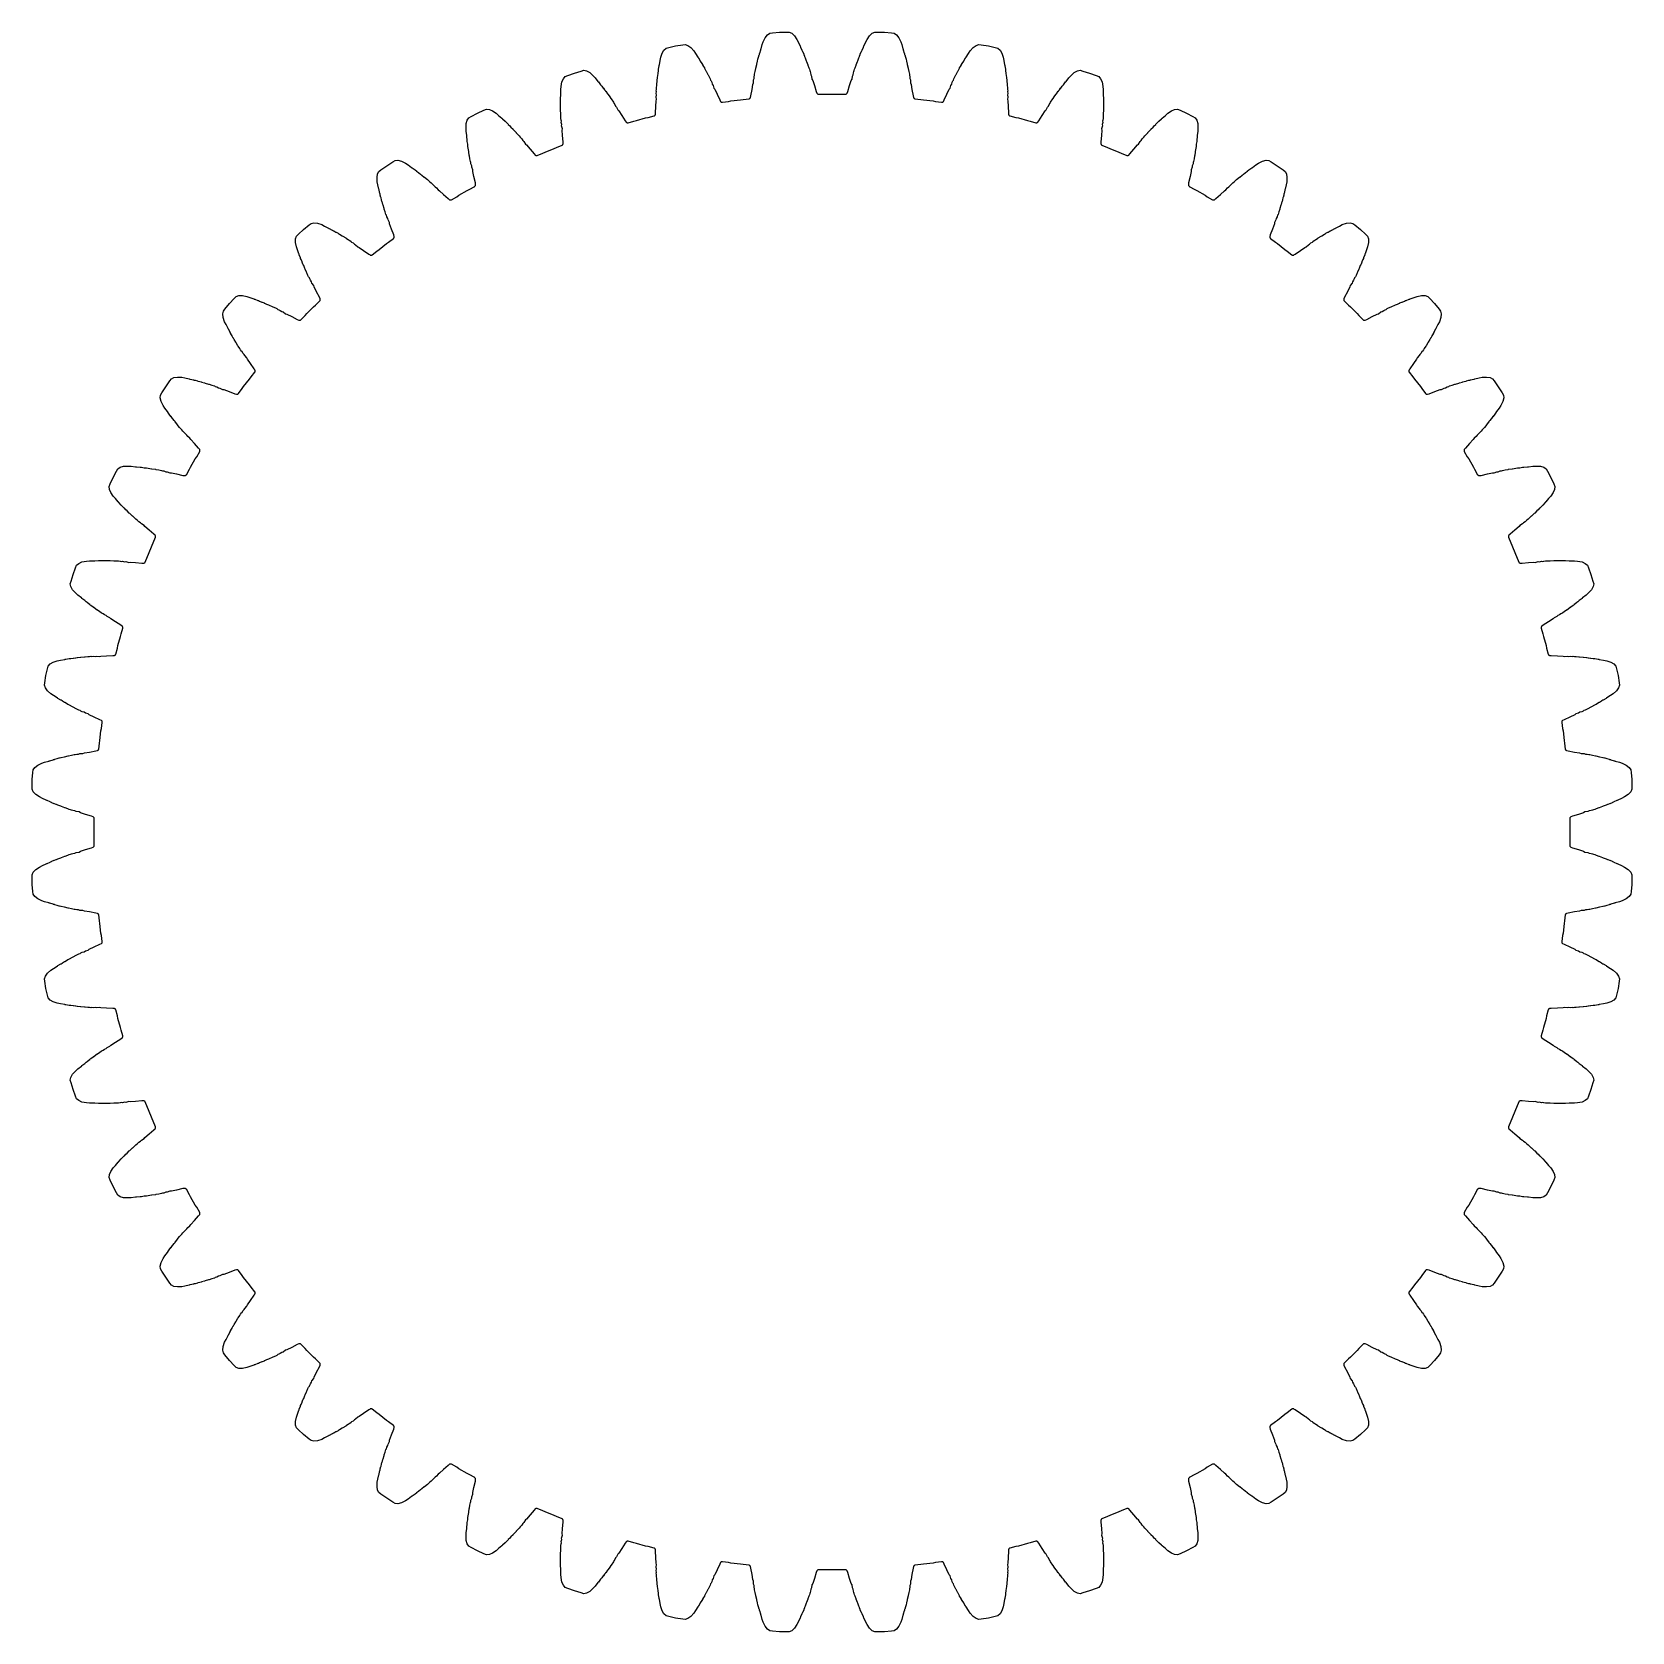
# Model space of a CAD drawing. Extents: x -64 to 64, y -64 to 64.
import ezdxf

# ---------------------------------------------------------------- set-up
doc = ezdxf.new("R2010")
doc.units = 0
doc.header["$MEASUREMENT"] = 0
doc.layers.add('OpenJsCad', color=7, linetype='Continuous')

msp = doc.modelspace()

# ---------------------------------------------------------------- linework, layer by layer
at = {"layer": 'OpenJsCad'}
msp.add_lwpolyline([(-63.55, 3.6), (-63.53, 4.16), (-63.48, 4.73), (-63.45, 4.93), (-63.32, 5.13), (-63.1, 5.3), (-62.78, 5.46), (-62.55, 5.54), (-62.21, 5.64), (-62.18, 5.65), (-62.16, 5.65), (-62.14, 5.66), (-61.88, 5.74), (-61.85, 5.75), (-61.76, 5.77), (-61.75, 5.78), (-61.56, 5.83), (-61.54, 5.83), (-61.38, 5.88), (-61.37, 5.88), (-61.25, 5.91), (-61.24, 5.91), (-61, 5.97), (-61, 5.97), (-60.96, 5.98), (-60.68, 6.05), (-60.65, 6.06), (-60.42, 6.11), (-60.31, 6.13), (-60.19, 6.15), (-60.12, 6.15), (-60, 6.19), (-59.85, 6.19), (-59.74, 6.23), (-59.5, 6.23), (-59.39, 6.28), (-58.98, 6.35), (-58.48, 6.44), (-58.36, 6.47), (-58.34, 6.48), (-58.32, 6.49), (-58.3, 6.51), (-58.28, 6.52), (-58.26, 6.54), (-58.26, 6.56), (-58.25, 6.59), (-58.19, 7.07), (-58.17, 7.28), (-58.07, 8.03), (-58.04, 8.23), (-57.97, 8.71), (-57.97, 8.74), (-57.97, 8.76), (-57.98, 8.78), (-57.99, 8.8), (-58.01, 8.83), (-58.03, 8.85), (-58.04, 8.86), (-58.16, 8.92), (-58.61, 9.13), (-59, 9.31), (-59.09, 9.38), (-59.31, 9.45), (-59.41, 9.51), (-59.56, 9.55), (-59.66, 9.61), (-59.73, 9.64), (-59.84, 9.69), (-59.94, 9.74), (-60.15, 9.85), (-60.18, 9.86), (-60.43, 10), (-60.47, 10.02), (-60.47, 10.02), (-60.68, 10.14), (-60.7, 10.14), (-60.8, 10.2), (-60.81, 10.21), (-60.95, 10.29), (-60.97, 10.3), (-61.14, 10.4), (-61.15, 10.41), (-61.23, 10.46), (-61.26, 10.47), (-61.49, 10.61), (-61.51, 10.63), (-61.52, 10.64), (-61.55, 10.65), (-61.85, 10.84), (-62.06, 10.98), (-62.32, 11.21), (-62.49, 11.44), (-62.56, 11.66), (-62.54, 11.86), (-62.44, 12.42), (-62.32, 12.97), (-62.26, 13.17), (-62.11, 13.35), (-61.87, 13.5), (-61.54, 13.6), (-61.29, 13.65), (-60.94, 13.71), (-60.91, 13.72), (-60.89, 13.72), (-60.87, 13.73), (-60.6, 13.77), (-60.57, 13.77), (-60.48, 13.78), (-60.47, 13.79), (-60.27, 13.82), (-60.25, 13.82), (-60.09, 13.84), (-60.07, 13.84), (-59.96, 13.86), (-59.94, 13.86), (-59.7, 13.88), (-59.7, 13.89), (-59.66, 13.89), (-59.37, 13.92), (-59.34, 13.92), (-59.11, 13.94), (-58.99, 13.95), (-58.87, 13.96), (-58.8, 13.95), (-58.68, 13.97), (-58.53, 13.95), (-58.41, 13.97), (-58.18, 13.94), (-58.07, 13.98), (-57.64, 13.99), (-57.14, 14.02), (-57.01, 14.03), (-57, 14.03), (-56.97, 14.05), (-56.95, 14.06), (-56.93, 14.08), (-56.91, 14.09), (-56.9, 14.11), (-56.89, 14.14), (-56.77, 14.61), (-56.72, 14.81), (-56.52, 15.54), (-56.47, 15.73), (-56.34, 16.2), (-56.33, 16.23), (-56.33, 16.25), (-56.34, 16.28), (-56.35, 16.3), (-56.36, 16.32), (-56.38, 16.34), (-56.39, 16.36), (-56.5, 16.43), (-56.92, 16.7), (-57.28, 16.93), (-57.36, 17.01), (-57.57, 17.11), (-57.66, 17.19), (-57.8, 17.25), (-57.9, 17.32), (-57.97, 17.35), (-58.06, 17.42), (-58.16, 17.48), (-58.35, 17.61), (-58.38, 17.63), (-58.61, 17.8), (-58.64, 17.82), (-58.65, 17.83), (-58.84, 17.97), (-58.85, 17.98), (-58.95, 18.05), (-58.95, 18.06), (-59.09, 18.16), (-59.1, 18.17), (-59.26, 18.29), (-59.27, 18.3), (-59.34, 18.36), (-59.36, 18.38), (-59.58, 18.55), (-59.6, 18.57), (-59.6, 18.57), (-59.63, 18.59), (-59.9, 18.82), (-60.09, 18.99), (-60.33, 19.25), (-60.47, 19.5), (-60.51, 19.72), (-60.45, 19.92), (-60.28, 20.46), (-60.09, 20.99), (-60.01, 21.19), (-59.84, 21.34), (-59.58, 21.46), (-59.23, 21.52), (-58.98, 21.54), (-58.63, 21.55), (-58.59, 21.55), (-58.58, 21.55), (-58.56, 21.55), (-58.28, 21.56), (-58.26, 21.56), (-58.17, 21.56), (-58.15, 21.56), (-57.95, 21.56), (-57.93, 21.56), (-57.76, 21.56), (-57.75, 21.56), (-57.64, 21.56), (-57.62, 21.56), (-57.38, 21.56), (-57.38, 21.56), (-57.34, 21.56), (-57.05, 21.55), (-57.01, 21.55), (-56.78, 21.54), (-56.67, 21.53), (-56.55, 21.52), (-56.48, 21.5), (-56.36, 21.51), (-56.21, 21.47), (-56.09, 21.48), (-55.86, 21.42), (-55.75, 21.44), (-55.32, 21.4), (-54.82, 21.36), (-54.69, 21.35), (-54.68, 21.35), (-54.65, 21.36), (-54.63, 21.37), (-54.61, 21.39), (-54.59, 21.4), (-54.57, 21.42), (-54.56, 21.44), (-54.38, 21.89), (-54.3, 22.08), (-54.01, 22.78), (-53.93, 22.97), (-53.74, 23.42), (-53.73, 23.45), (-53.73, 23.47), (-53.73, 23.49), (-53.74, 23.51), (-53.75, 23.54), (-53.76, 23.56), (-53.77, 23.58), (-53.87, 23.66), (-54.25, 23.99), (-54.58, 24.26), (-54.64, 24.36), (-54.85, 24.48), (-54.92, 24.57), (-55.06, 24.64), (-55.14, 24.73), (-55.2, 24.77), (-55.29, 24.85), (-55.38, 24.92), (-55.55, 25.08), (-55.58, 25.1), (-55.79, 25.3), (-55.82, 25.33), (-55.82, 25.33), (-55.99, 25.5), (-56, 25.51), (-56.09, 25.59), (-56.09, 25.6), (-56.21, 25.72), (-56.23, 25.73), (-56.36, 25.87), (-56.38, 25.88), (-56.44, 25.95), (-56.46, 25.97), (-56.65, 26.17), (-56.66, 26.19), (-56.67, 26.2), (-56.7, 26.22), (-56.93, 26.48), (-57.1, 26.67), (-57.3, 26.96), (-57.4, 27.22), (-57.42, 27.45), (-57.34, 27.65), (-57.1, 28.16), (-56.84, 28.66), (-56.73, 28.84), (-56.54, 28.97), (-56.27, 29.05), (-55.92, 29.07), (-55.67, 29.05), (-55.32, 29.02), (-55.28, 29.01), (-55.27, 29.01), (-55.24, 29.01), (-54.97, 28.98), (-54.94, 28.98), (-54.85, 28.97), (-54.84, 28.97), (-54.64, 28.94), (-54.62, 28.94), (-54.46, 28.92), (-54.45, 28.92), (-54.33, 28.9), (-54.32, 28.9), (-54.07, 28.86), (-54.07, 28.86), (-54.03, 28.86), (-53.75, 28.81), (-53.71, 28.8), (-53.48, 28.76), (-53.37, 28.74), (-53.26, 28.72), (-53.19, 28.69), (-53.07, 28.68), (-52.93, 28.62), (-52.81, 28.61), (-52.59, 28.53), (-52.47, 28.53), (-52.06, 28.44), (-51.57, 28.33), (-51.44, 28.31), (-51.42, 28.31), (-51.4, 28.31), (-51.37, 28.32), (-51.35, 28.33), (-51.33, 28.34), (-51.31, 28.36), (-51.29, 28.38), (-51.05, 28.81), (-50.95, 28.98), (-50.58, 29.64), (-50.47, 29.81), (-50.22, 30.23), (-50.21, 30.26), (-50.21, 30.28), (-50.21, 30.3), (-50.21, 30.33), (-50.22, 30.35), (-50.23, 30.38), (-50.23, 30.39), (-50.32, 30.49), (-50.65, 30.86), (-50.94, 31.17), (-51, 31.28), (-51.18, 31.43), (-51.25, 31.53), (-51.37, 31.62), (-51.44, 31.71), (-51.5, 31.76), (-51.58, 31.85), (-51.65, 31.94), (-51.8, 32.11), (-51.83, 32.14), (-52.01, 32.36), (-52.03, 32.4), (-52.03, 32.4), (-52.18, 32.59), (-52.19, 32.6), (-52.27, 32.69), (-52.27, 32.7), (-52.37, 32.83), (-52.39, 32.85), (-52.5, 33.01), (-52.51, 33.02), (-52.57, 33.09), (-52.59, 33.11), (-52.75, 33.34), (-52.76, 33.36), (-52.77, 33.37), (-52.79, 33.4), (-52.99, 33.68), (-53.13, 33.89), (-53.29, 34.21), (-53.36, 34.48), (-53.34, 34.71), (-53.24, 34.89), (-52.93, 35.37), (-52.61, 35.83), (-52.48, 36), (-52.28, 36.1), (-52, 36.14), (-51.64, 36.12), (-51.4, 36.07), (-51.06, 35.99), (-51.02, 35.98), (-51.01, 35.98), (-50.98, 35.97), (-50.72, 35.91), (-50.69, 35.9), (-50.6, 35.88), (-50.59, 35.88), (-50.4, 35.83), (-50.38, 35.82), (-50.22, 35.78), (-50.21, 35.78), (-50.09, 35.75), (-50.08, 35.74), (-49.84, 35.67), (-49.84, 35.67), (-49.8, 35.66), (-49.53, 35.58), (-49.49, 35.57), (-49.27, 35.5), (-49.16, 35.46), (-49.05, 35.43), (-48.99, 35.39), (-48.87, 35.36), (-48.74, 35.28), (-48.62, 35.26), (-48.41, 35.15), (-48.3, 35.14), (-47.9, 34.99), (-47.43, 34.82), (-47.3, 34.78), (-47.29, 34.78), (-47.26, 34.78), (-47.23, 34.78), (-47.21, 34.79), (-47.19, 34.8), (-47.17, 34.81), (-47.15, 34.83), (-46.86, 35.22), (-46.74, 35.39), (-46.28, 35.98), (-46.15, 36.15), (-45.85, 36.53), (-45.83, 36.55), (-45.83, 36.57), (-45.82, 36.6), (-45.82, 36.62), (-45.83, 36.65), (-45.83, 36.68), (-45.84, 36.69), (-45.91, 36.8), (-46.19, 37.21), (-46.44, 37.56), (-46.48, 37.67), (-46.65, 37.84), (-46.69, 37.94), (-46.8, 38.05), (-46.86, 38.16), (-46.91, 38.21), (-46.98, 38.31), (-47.04, 38.41), (-47.17, 38.6), (-47.19, 38.63), (-47.34, 38.87), (-47.36, 38.91), (-47.36, 38.91), (-47.48, 39.12), (-47.49, 39.13), (-47.55, 39.23), (-47.56, 39.24), (-47.64, 39.39), (-47.65, 39.41), (-47.75, 39.58), (-47.75, 39.59), (-47.8, 39.67), (-47.81, 39.7), (-47.94, 39.94), (-47.95, 39.96), (-47.96, 39.97), (-47.98, 40), (-48.14, 40.31), (-48.25, 40.54), (-48.37, 40.87), (-48.4, 41.15), (-48.35, 41.38), (-48.23, 41.54), (-47.86, 41.98), (-47.48, 42.39), (-47.34, 42.54), (-47.12, 42.62), (-46.83, 42.62), (-46.49, 42.55), (-46.25, 42.47), (-45.92, 42.35), (-45.89, 42.33), (-45.88, 42.33), (-45.85, 42.32), (-45.6, 42.22), (-45.57, 42.21), (-45.49, 42.18), (-45.47, 42.17), (-45.29, 42.1), (-45.27, 42.09), (-45.12, 42.03), (-45.11, 42.02), (-45, 41.98), (-44.99, 41.97), (-44.76, 41.88), (-44.76, 41.87), (-44.72, 41.86), (-44.46, 41.74), (-44.43, 41.73), (-44.22, 41.63), (-44.11, 41.58), (-44.01, 41.52), (-43.95, 41.48), (-43.84, 41.44), (-43.71, 41.34), (-43.6, 41.31), (-43.41, 41.16), (-43.3, 41.14), (-42.92, 40.94), (-42.48, 40.71), (-42.36, 40.66), (-42.34, 40.65), (-42.32, 40.65), (-42.29, 40.65), (-42.26, 40.65), (-42.24, 40.66), (-42.22, 40.67), (-42.2, 40.69), (-41.86, 41.04), (-41.72, 41.18), (-41.18, 41.72), (-41.04, 41.86), (-40.69, 42.2), (-40.67, 42.22), (-40.66, 42.24), (-40.65, 42.26), (-40.65, 42.29), (-40.65, 42.32), (-40.65, 42.34), (-40.66, 42.36), (-40.71, 42.48), (-40.94, 42.92), (-41.14, 43.3), (-41.16, 43.41), (-41.31, 43.6), (-41.34, 43.71), (-41.44, 43.84), (-41.48, 43.95), (-41.52, 44.01), (-41.58, 44.11), (-41.63, 44.22), (-41.73, 44.43), (-41.74, 44.46), (-41.86, 44.72), (-41.87, 44.76), (-41.88, 44.76), (-41.97, 44.99), (-41.98, 45), (-42.02, 45.11), (-42.03, 45.12), (-42.09, 45.27), (-42.1, 45.29), (-42.17, 45.47), (-42.18, 45.49), (-42.21, 45.57), (-42.22, 45.6), (-42.32, 45.85), (-42.33, 45.88), (-42.33, 45.89), (-42.35, 45.92), (-42.47, 46.25), (-42.55, 46.49), (-42.62, 46.83), (-42.62, 47.12), (-42.54, 47.34), (-42.39, 47.48), (-41.98, 47.86), (-41.54, 48.23), (-41.38, 48.35), (-41.15, 48.4), (-40.87, 48.37), (-40.54, 48.25), (-40.31, 48.14), (-40, 47.98), (-39.97, 47.96), (-39.96, 47.95), (-39.94, 47.94), (-39.7, 47.81), (-39.67, 47.8), (-39.59, 47.75), (-39.58, 47.75), (-39.41, 47.65), (-39.39, 47.64), (-39.24, 47.56), (-39.23, 47.55), (-39.13, 47.49), (-39.12, 47.48), (-38.91, 47.36), (-38.91, 47.36), (-38.87, 47.34), (-38.63, 47.19), (-38.6, 47.17), (-38.41, 47.04), (-38.31, 46.98), (-38.21, 46.91), (-38.16, 46.86), (-38.05, 46.8), (-37.94, 46.69), (-37.84, 46.65), (-37.67, 46.48), (-37.56, 46.44), (-37.21, 46.19), (-36.8, 45.91), (-36.69, 45.84), (-36.68, 45.83), (-36.65, 45.83), (-36.62, 45.82), (-36.6, 45.82), (-36.57, 45.83), (-36.55, 45.83), (-36.53, 45.85), (-36.15, 46.15), (-35.98, 46.28), (-35.39, 46.74), (-35.22, 46.86), (-34.83, 47.15), (-34.81, 47.17), (-34.8, 47.19), (-34.79, 47.21), (-34.78, 47.23), (-34.78, 47.26), (-34.78, 47.29), (-34.78, 47.3), (-34.82, 47.43), (-34.99, 47.9), (-35.14, 48.3), (-35.15, 48.41), (-35.26, 48.62), (-35.28, 48.74), (-35.36, 48.87), (-35.39, 48.99), (-35.43, 49.05), (-35.46, 49.16), (-35.5, 49.27), (-35.57, 49.49), (-35.58, 49.53), (-35.66, 49.8), (-35.67, 49.84), (-35.67, 49.84), (-35.74, 50.08), (-35.75, 50.09), (-35.78, 50.21), (-35.78, 50.22), (-35.82, 50.38), (-35.83, 50.4), (-35.88, 50.59), (-35.88, 50.6), (-35.9, 50.69), (-35.91, 50.72), (-35.97, 50.98), (-35.98, 51.01), (-35.98, 51.02), (-35.99, 51.06), (-36.07, 51.4), (-36.12, 51.64), (-36.14, 52), (-36.1, 52.28), (-36, 52.48), (-35.83, 52.61), (-35.37, 52.93), (-34.89, 53.24), (-34.71, 53.34), (-34.48, 53.36), (-34.21, 53.29), (-33.89, 53.13), (-33.68, 52.99), (-33.4, 52.79), (-33.37, 52.77), (-33.36, 52.76), (-33.34, 52.75), (-33.11, 52.59), (-33.09, 52.57), (-33.02, 52.51), (-33.01, 52.5), (-32.85, 52.39), (-32.83, 52.37), (-32.7, 52.27), (-32.69, 52.27), (-32.6, 52.19), (-32.59, 52.18), (-32.4, 52.03), (-32.4, 52.03), (-32.36, 52.01), (-32.14, 51.83), (-32.11, 51.8), (-31.94, 51.65), (-31.85, 51.58), (-31.76, 51.5), (-31.71, 51.44), (-31.62, 51.37), (-31.53, 51.25), (-31.43, 51.18), (-31.28, 51), (-31.17, 50.94), (-30.86, 50.65), (-30.49, 50.32), (-30.39, 50.23), (-30.38, 50.23), (-30.35, 50.22), (-30.33, 50.21), (-30.3, 50.21), (-30.28, 50.21), (-30.26, 50.21), (-30.23, 50.22), (-29.81, 50.47), (-29.64, 50.58), (-28.98, 50.95), (-28.81, 51.05), (-28.38, 51.29), (-28.36, 51.31), (-28.34, 51.33), (-28.33, 51.35), (-28.32, 51.37), (-28.31, 51.4), (-28.31, 51.42), (-28.31, 51.44), (-28.33, 51.57), (-28.44, 52.06), (-28.53, 52.47), (-28.53, 52.59), (-28.61, 52.81), (-28.62, 52.93), (-28.68, 53.07), (-28.69, 53.19), (-28.72, 53.26), (-28.74, 53.37), (-28.76, 53.48), (-28.8, 53.71), (-28.81, 53.75), (-28.86, 54.03), (-28.86, 54.07), (-28.86, 54.07), (-28.9, 54.32), (-28.9, 54.33), (-28.92, 54.45), (-28.92, 54.46), (-28.94, 54.62), (-28.94, 54.64), (-28.97, 54.84), (-28.97, 54.85), (-28.98, 54.94), (-28.98, 54.97), (-29.01, 55.24), (-29.01, 55.27), (-29.01, 55.28), (-29.02, 55.32), (-29.05, 55.67), (-29.07, 55.92), (-29.05, 56.27), (-28.97, 56.54), (-28.84, 56.73), (-28.66, 56.84), (-28.16, 57.1), (-27.65, 57.34), (-27.45, 57.42), (-27.22, 57.4), (-26.96, 57.3), (-26.67, 57.1), (-26.48, 56.93), (-26.22, 56.7), (-26.2, 56.67), (-26.19, 56.66), (-26.17, 56.65), (-25.97, 56.46), (-25.95, 56.44), (-25.88, 56.38), (-25.87, 56.36), (-25.73, 56.23), (-25.72, 56.21), (-25.6, 56.09), (-25.59, 56.09), (-25.51, 56), (-25.5, 55.99), (-25.33, 55.82), (-25.33, 55.82), (-25.3, 55.79), (-25.1, 55.58), (-25.08, 55.55), (-24.92, 55.38), (-24.85, 55.29), (-24.77, 55.2), (-24.73, 55.14), (-24.64, 55.06), (-24.57, 54.92), (-24.48, 54.85), (-24.36, 54.64), (-24.26, 54.58), (-23.99, 54.25), (-23.66, 53.87), (-23.58, 53.77), (-23.56, 53.76), (-23.54, 53.75), (-23.51, 53.74), (-23.49, 53.73), (-23.47, 53.73), (-23.45, 53.73), (-23.42, 53.74), (-22.97, 53.93), (-22.78, 54.01), (-22.08, 54.3), (-21.89, 54.38), (-21.44, 54.56), (-21.42, 54.57), (-21.4, 54.59), (-21.39, 54.61), (-21.37, 54.63), (-21.36, 54.65), (-21.35, 54.68), (-21.35, 54.69), (-21.36, 54.82), (-21.4, 55.32), (-21.44, 55.75), (-21.42, 55.86), (-21.48, 56.09), (-21.47, 56.21), (-21.51, 56.36), (-21.5, 56.48), (-21.52, 56.55), (-21.53, 56.67), (-21.54, 56.78), (-21.55, 57.01), (-21.55, 57.05), (-21.56, 57.34), (-21.56, 57.38), (-21.56, 57.38), (-21.56, 57.62), (-21.56, 57.64), (-21.56, 57.75), (-21.56, 57.76), (-21.56, 57.93), (-21.56, 57.95), (-21.56, 58.15), (-21.56, 58.17), (-21.56, 58.26), (-21.56, 58.28), (-21.55, 58.56), (-21.55, 58.58), (-21.55, 58.59), (-21.55, 58.63), (-21.54, 58.98), (-21.52, 59.23), (-21.46, 59.58), (-21.34, 59.84), (-21.19, 60.01), (-20.99, 60.09), (-20.46, 60.28), (-19.92, 60.45), (-19.72, 60.51), (-19.5, 60.47), (-19.25, 60.33), (-18.99, 60.09), (-18.82, 59.9), (-18.59, 59.63), (-18.57, 59.6), (-18.57, 59.6), (-18.55, 59.58), (-18.38, 59.36), (-18.36, 59.34), (-18.3, 59.27), (-18.29, 59.26), (-18.17, 59.1), (-18.16, 59.09), (-18.06, 58.95), (-18.05, 58.95), (-17.98, 58.85), (-17.97, 58.84), (-17.83, 58.65), (-17.82, 58.64), (-17.8, 58.61), (-17.63, 58.38), (-17.61, 58.35), (-17.48, 58.16), (-17.42, 58.06), (-17.35, 57.97), (-17.32, 57.9), (-17.25, 57.8), (-17.19, 57.66), (-17.11, 57.57), (-17.01, 57.36), (-16.93, 57.28), (-16.7, 56.92), (-16.43, 56.5), (-16.36, 56.39), (-16.34, 56.38), (-16.32, 56.36), (-16.3, 56.35), (-16.28, 56.34), (-16.25, 56.33), (-16.23, 56.33), (-16.2, 56.34), (-15.73, 56.47), (-15.54, 56.52), (-14.81, 56.72), (-14.61, 56.77), (-14.14, 56.89), (-14.11, 56.9), (-14.09, 56.91), (-14.08, 56.93), (-14.06, 56.95), (-14.05, 56.97), (-14.03, 57), (-14.03, 57.01), (-14.02, 57.14), (-13.99, 57.64), (-13.98, 58.07), (-13.94, 58.18), (-13.97, 58.41), (-13.95, 58.53), (-13.97, 58.68), (-13.95, 58.8), (-13.96, 58.87), (-13.95, 58.99), (-13.94, 59.11), (-13.92, 59.34), (-13.92, 59.37), (-13.89, 59.66), (-13.89, 59.7), (-13.88, 59.7), (-13.86, 59.94), (-13.86, 59.96), (-13.84, 60.07), (-13.84, 60.09), (-13.82, 60.25), (-13.82, 60.27), (-13.79, 60.47), (-13.78, 60.48), (-13.77, 60.57), (-13.77, 60.6), (-13.73, 60.87), (-13.72, 60.89), (-13.72, 60.91), (-13.71, 60.94), (-13.65, 61.29), (-13.6, 61.54), (-13.5, 61.87), (-13.35, 62.11), (-13.17, 62.26), (-12.97, 62.32), (-12.42, 62.44), (-11.86, 62.54), (-11.66, 62.56), (-11.44, 62.49), (-11.21, 62.32), (-10.98, 62.06), (-10.84, 61.85), (-10.65, 61.55), (-10.64, 61.52), (-10.63, 61.51), (-10.61, 61.49), (-10.47, 61.26), (-10.46, 61.23), (-10.41, 61.15), (-10.4, 61.14), (-10.3, 60.97), (-10.29, 60.95), (-10.21, 60.81), (-10.2, 60.8), (-10.14, 60.7), (-10.14, 60.68), (-10.02, 60.47), (-10.02, 60.47), (-10, 60.43), (-9.86, 60.18), (-9.85, 60.15), (-9.74, 59.94), (-9.69, 59.84), (-9.64, 59.73), (-9.61, 59.66), (-9.55, 59.56), (-9.51, 59.41), (-9.45, 59.31), (-9.38, 59.09), (-9.31, 59), (-9.13, 58.61), (-8.92, 58.16), (-8.86, 58.04), (-8.85, 58.03), (-8.83, 58.01), (-8.8, 57.99), (-8.78, 57.98), (-8.76, 57.97), (-8.74, 57.97), (-8.71, 57.97), (-8.23, 58.04), (-8.03, 58.07), (-7.28, 58.17), (-7.07, 58.19), (-6.59, 58.25), (-6.56, 58.26), (-6.54, 58.26), (-6.52, 58.28), (-6.51, 58.3), (-6.49, 58.32), (-6.48, 58.34), (-6.47, 58.36), (-6.44, 58.48), (-6.35, 58.98), (-6.28, 59.39), (-6.23, 59.5), (-6.23, 59.74), (-6.19, 59.85), (-6.19, 60), (-6.15, 60.12), (-6.15, 60.19), (-6.13, 60.31), (-6.11, 60.42), (-6.06, 60.65), (-6.05, 60.68), (-5.98, 60.96), (-5.97, 61), (-5.97, 61), (-5.91, 61.24), (-5.91, 61.25), (-5.88, 61.37), (-5.88, 61.38), (-5.83, 61.54), (-5.83, 61.56), (-5.78, 61.75), (-5.77, 61.76), (-5.75, 61.85), (-5.74, 61.88), (-5.66, 62.14), (-5.65, 62.16), (-5.65, 62.18), (-5.64, 62.21), (-5.54, 62.55), (-5.46, 62.78), (-5.3, 63.1), (-5.13, 63.32), (-4.93, 63.45), (-4.73, 63.48), (-4.16, 63.53), (-3.6, 63.55), (-3.39, 63.55), (-3.18, 63.45), (-2.98, 63.25), (-2.79, 62.96), (-2.67, 62.73), (-2.53, 62.42), (-2.51, 62.38), (-2.51, 62.37), (-2.5, 62.35), (-2.39, 62.1), (-2.38, 62.07), (-2.34, 61.99), (-2.33, 61.97), (-2.25, 61.79), (-2.25, 61.77), (-2.18, 61.62), (-2.18, 61.61), (-2.13, 61.5), (-2.13, 61.49), (-2.04, 61.26), (-2.04, 61.26), (-2.02, 61.22), (-1.92, 60.95), (-1.91, 60.92), (-1.83, 60.7), (-1.79, 60.59), (-1.76, 60.48), (-1.74, 60.41), (-1.7, 60.3), (-1.68, 60.14), (-1.62, 60.04), (-1.59, 59.81), (-1.53, 59.71), (-1.4, 59.3), (-1.25, 58.82), (-1.2, 58.7), (-1.2, 58.69), (-1.18, 58.67), (-1.16, 58.65), (-1.14, 58.63), (-1.12, 58.62), (-1.1, 58.61), (-1.07, 58.61), (-0.58, 58.62), (-0.38, 58.62), (0.38, 58.62), (0.58, 58.62), (1.07, 58.61), (1.1, 58.61), (1.12, 58.62), (1.14, 58.63), (1.16, 58.65), (1.18, 58.67), (1.2, 58.69), (1.2, 58.7), (1.25, 58.82), (1.4, 59.3), (1.53, 59.71), (1.59, 59.81), (1.62, 60.04), (1.68, 60.14), (1.7, 60.3), (1.74, 60.41), (1.76, 60.48), (1.79, 60.59), (1.83, 60.7), (1.91, 60.92), (1.92, 60.95), (2.02, 61.22), (2.04, 61.26), (2.04, 61.26), (2.13, 61.49), (2.13, 61.5), (2.18, 61.61), (2.18, 61.62), (2.25, 61.77), (2.25, 61.79), (2.33, 61.97), (2.34, 61.99), (2.38, 62.07), (2.39, 62.1), (2.5, 62.35), (2.51, 62.37), (2.51, 62.38), (2.53, 62.42), (2.67, 62.73), (2.79, 62.96), (2.98, 63.25), (3.18, 63.45), (3.39, 63.55), (3.6, 63.55), (4.16, 63.53), (4.73, 63.48), (4.93, 63.45), (5.13, 63.32), (5.3, 63.1), (5.46, 62.78), (5.54, 62.55), (5.64, 62.21), (5.65, 62.18), (5.65, 62.16), (5.66, 62.14), (5.74, 61.88), (5.75, 61.85), (5.77, 61.76), (5.78, 61.75), (5.83, 61.56), (5.83, 61.54), (5.88, 61.38), (5.88, 61.37), (5.91, 61.25), (5.91, 61.24), (5.97, 61), (5.97, 61), (5.98, 60.96), (6.05, 60.68), (6.06, 60.65), (6.11, 60.42), (6.13, 60.31), (6.15, 60.19), (6.15, 60.12), (6.19, 60), (6.19, 59.85), (6.23, 59.74), (6.23, 59.5), (6.28, 59.39), (6.35, 58.98), (6.44, 58.48), (6.47, 58.36), (6.48, 58.34), (6.49, 58.32), (6.51, 58.3), (6.52, 58.28), (6.54, 58.26), (6.56, 58.26), (6.59, 58.25), (7.07, 58.19), (7.28, 58.17), (8.03, 58.07), (8.23, 58.04), (8.71, 57.97), (8.74, 57.97), (8.76, 57.97), (8.78, 57.98), (8.8, 57.99), (8.83, 58.01), (8.85, 58.03), (8.86, 58.04), (8.92, 58.16), (9.13, 58.61), (9.31, 59), (9.38, 59.09), (9.45, 59.31), (9.51, 59.41), (9.55, 59.56), (9.61, 59.66), (9.64, 59.73), (9.69, 59.84), (9.74, 59.94), (9.85, 60.15), (9.86, 60.18), (10, 60.43), (10.02, 60.47), (10.02, 60.47), (10.14, 60.68), (10.14, 60.7), (10.2, 60.8), (10.21, 60.81), (10.29, 60.95), (10.3, 60.97), (10.4, 61.14), (10.41, 61.15), (10.46, 61.23), (10.47, 61.26), (10.61, 61.49), (10.63, 61.51), (10.64, 61.52), (10.65, 61.55), (10.84, 61.85), (10.98, 62.06), (11.21, 62.32), (11.44, 62.49), (11.66, 62.56), (11.86, 62.54), (12.42, 62.44), (12.97, 62.32), (13.17, 62.26), (13.35, 62.11), (13.5, 61.87), (13.6, 61.54), (13.65, 61.29), (13.71, 60.94), (13.72, 60.91), (13.72, 60.89), (13.73, 60.87), (13.77, 60.6), (13.77, 60.57), (13.78, 60.48), (13.79, 60.47), (13.82, 60.27), (13.82, 60.25), (13.84, 60.09), (13.84, 60.07), (13.86, 59.96), (13.86, 59.94), (13.88, 59.7), (13.89, 59.7), (13.89, 59.66), (13.92, 59.37), (13.92, 59.34), (13.94, 59.11), (13.95, 58.99), (13.96, 58.87), (13.95, 58.8), (13.97, 58.68), (13.95, 58.53), (13.97, 58.41), (13.94, 58.18), (13.98, 58.07), (13.99, 57.64), (14.02, 57.14), (14.03, 57.01), (14.03, 57), (14.05, 56.97), (14.06, 56.95), (14.08, 56.93), (14.09, 56.91), (14.11, 56.9), (14.14, 56.89), (14.61, 56.77), (14.81, 56.72), (15.54, 56.52), (15.73, 56.47), (16.2, 56.34), (16.23, 56.33), (16.25, 56.33), (16.28, 56.34), (16.3, 56.35), (16.32, 56.36), (16.34, 56.38), (16.36, 56.39), (16.43, 56.5), (16.7, 56.92), (16.93, 57.28), (17.01, 57.36), (17.11, 57.57), (17.19, 57.66), (17.25, 57.8), (17.32, 57.9), (17.35, 57.97), (17.42, 58.06), (17.48, 58.16), (17.61, 58.35), (17.63, 58.38), (17.8, 58.61), (17.82, 58.64), (17.83, 58.65), (17.97, 58.84), (17.98, 58.85), (18.05, 58.95), (18.06, 58.95), (18.16, 59.09), (18.17, 59.1), (18.29, 59.26), (18.3, 59.27), (18.36, 59.34), (18.38, 59.36), (18.55, 59.58), (18.57, 59.6), (18.57, 59.6), (18.59, 59.63), (18.82, 59.9), (18.99, 60.09), (19.25, 60.33), (19.5, 60.47), (19.72, 60.51), (19.92, 60.45), (20.46, 60.28), (20.99, 60.09), (21.19, 60.01), (21.34, 59.84), (21.46, 59.58), (21.52, 59.23), (21.54, 58.98), (21.55, 58.63), (21.55, 58.59), (21.55, 58.58), (21.55, 58.56), (21.56, 58.28), (21.56, 58.26), (21.56, 58.17), (21.56, 58.15), (21.56, 57.95), (21.56, 57.93), (21.56, 57.76), (21.56, 57.75), (21.56, 57.64), (21.56, 57.62), (21.56, 57.38), (21.56, 57.38), (21.56, 57.34), (21.55, 57.05), (21.55, 57.01), (21.54, 56.78), (21.53, 56.67), (21.52, 56.55), (21.5, 56.48), (21.51, 56.36), (21.47, 56.21), (21.48, 56.09), (21.42, 55.86), (21.44, 55.75), (21.4, 55.32), (21.36, 54.82), (21.35, 54.69), (21.35, 54.68), (21.36, 54.65), (21.37, 54.63), (21.39, 54.61), (21.4, 54.59), (21.42, 54.57), (21.44, 54.56), (21.89, 54.38), (22.08, 54.3), (22.78, 54.01), (22.97, 53.93), (23.42, 53.74), (23.45, 53.73), (23.47, 53.73), (23.49, 53.73), (23.51, 53.74), (23.54, 53.75), (23.56, 53.76), (23.58, 53.77), (23.66, 53.87), (23.99, 54.25), (24.26, 54.58), (24.36, 54.64), (24.48, 54.85), (24.57, 54.92), (24.64, 55.06), (24.73, 55.14), (24.77, 55.2), (24.85, 55.29), (24.92, 55.38), (25.08, 55.55), (25.1, 55.58), (25.3, 55.79), (25.33, 55.82), (25.33, 55.82), (25.5, 55.99), (25.51, 56), (25.59, 56.09), (25.6, 56.09), (25.72, 56.21), (25.73, 56.23), (25.87, 56.36), (25.88, 56.38), (25.95, 56.44), (25.97, 56.46), (26.17, 56.65), (26.19, 56.66), (26.2, 56.67), (26.22, 56.7), (26.48, 56.93), (26.67, 57.1), (26.96, 57.3), (27.22, 57.4), (27.45, 57.42), (27.65, 57.34), (28.16, 57.1), (28.66, 56.84), (28.84, 56.73), (28.97, 56.54), (29.05, 56.27), (29.07, 55.92), (29.05, 55.67), (29.02, 55.32), (29.01, 55.28), (29.01, 55.27), (29.01, 55.24), (28.98, 54.97), (28.98, 54.94), (28.97, 54.85), (28.97, 54.84), (28.94, 54.64), (28.94, 54.62), (28.92, 54.46), (28.92, 54.45), (28.9, 54.33), (28.9, 54.32), (28.86, 54.07), (28.86, 54.07), (28.86, 54.03), (28.81, 53.75), (28.8, 53.71), (28.76, 53.48), (28.74, 53.37), (28.72, 53.26), (28.69, 53.19), (28.68, 53.07), (28.62, 52.93), (28.61, 52.81), (28.53, 52.59), (28.53, 52.47), (28.44, 52.06), (28.33, 51.57), (28.31, 51.44), (28.31, 51.42), (28.31, 51.4), (28.32, 51.37), (28.33, 51.35), (28.34, 51.33), (28.36, 51.31), (28.38, 51.29), (28.81, 51.05), (28.98, 50.95), (29.64, 50.58), (29.81, 50.47), (30.23, 50.22), (30.26, 50.21), (30.28, 50.21), (30.3, 50.21), (30.33, 50.21), (30.35, 50.22), (30.38, 50.23), (30.39, 50.23), (30.49, 50.32), (30.86, 50.65), (31.17, 50.94), (31.28, 51), (31.43, 51.18), (31.53, 51.25), (31.62, 51.37), (31.71, 51.44), (31.76, 51.5), (31.85, 51.58), (31.94, 51.65), (32.11, 51.8), (32.14, 51.83), (32.36, 52.01), (32.4, 52.03), (32.4, 52.03), (32.59, 52.18), (32.6, 52.19), (32.69, 52.27), (32.7, 52.27), (32.83, 52.37), (32.85, 52.39), (33.01, 52.5), (33.02, 52.51), (33.09, 52.57), (33.11, 52.59), (33.34, 52.75), (33.36, 52.76), (33.37, 52.77), (33.4, 52.79), (33.68, 52.99), (33.89, 53.13), (34.21, 53.29), (34.48, 53.36), (34.71, 53.34), (34.89, 53.24), (35.37, 52.93), (35.83, 52.61), (36, 52.48), (36.1, 52.28), (36.14, 52), (36.12, 51.64), (36.07, 51.4), (35.99, 51.06), (35.98, 51.02), (35.98, 51.01), (35.97, 50.98), (35.91, 50.72), (35.9, 50.69), (35.88, 50.6), (35.88, 50.59), (35.83, 50.4), (35.82, 50.38), (35.78, 50.22), (35.78, 50.21), (35.75, 50.09), (35.74, 50.08), (35.67, 49.84), (35.67, 49.84), (35.66, 49.8), (35.58, 49.53), (35.57, 49.49), (35.5, 49.27), (35.46, 49.16), (35.43, 49.05), (35.39, 48.99), (35.36, 48.87), (35.28, 48.74), (35.26, 48.62), (35.15, 48.41), (35.14, 48.3), (34.99, 47.9), (34.82, 47.43), (34.78, 47.3), (34.78, 47.29), (34.78, 47.26), (34.78, 47.23), (34.79, 47.21), (34.8, 47.19), (34.81, 47.17), (34.83, 47.15), (35.22, 46.86), (35.39, 46.74), (35.98, 46.28), (36.15, 46.15), (36.53, 45.85), (36.55, 45.83), (36.57, 45.83), (36.6, 45.82), (36.62, 45.82), (36.65, 45.83), (36.68, 45.83), (36.69, 45.84), (36.8, 45.91), (37.21, 46.19), (37.56, 46.44), (37.67, 46.48), (37.84, 46.65), (37.94, 46.69), (38.05, 46.8), (38.16, 46.86), (38.21, 46.91), (38.31, 46.98), (38.41, 47.04), (38.6, 47.17), (38.63, 47.19), (38.87, 47.34), (38.91, 47.36), (38.91, 47.36), (39.12, 47.48), (39.13, 47.49), (39.23, 47.55), (39.24, 47.56), (39.39, 47.64), (39.41, 47.65), (39.58, 47.75), (39.59, 47.75), (39.67, 47.8), (39.7, 47.81), (39.94, 47.94), (39.96, 47.95), (39.97, 47.96), (40, 47.98), (40.31, 48.14), (40.54, 48.25), (40.87, 48.37), (41.15, 48.4), (41.38, 48.35), (41.54, 48.23), (41.98, 47.86), (42.39, 47.48), (42.54, 47.34), (42.62, 47.12), (42.62, 46.83), (42.55, 46.49), (42.47, 46.25), (42.35, 45.92), (42.33, 45.89), (42.33, 45.88), (42.32, 45.85), (42.22, 45.6), (42.21, 45.57), (42.18, 45.49), (42.17, 45.47), (42.1, 45.29), (42.09, 45.27), (42.03, 45.12), (42.02, 45.11), (41.98, 45), (41.97, 44.99), (41.88, 44.76), (41.87, 44.76), (41.86, 44.72), (41.74, 44.46), (41.73, 44.43), (41.63, 44.22), (41.58, 44.11), (41.52, 44.01), (41.48, 43.95), (41.44, 43.84), (41.34, 43.71), (41.31, 43.6), (41.16, 43.41), (41.14, 43.3), (40.94, 42.92), (40.71, 42.48), (40.66, 42.36), (40.65, 42.34), (40.65, 42.32), (40.65, 42.29), (40.65, 42.26), (40.66, 42.24), (40.67, 42.22), (40.69, 42.2), (41.04, 41.86), (41.18, 41.72), (41.72, 41.18), (41.86, 41.04), (42.2, 40.69), (42.22, 40.67), (42.24, 40.66), (42.26, 40.65), (42.29, 40.65), (42.32, 40.65), (42.34, 40.65), (42.36, 40.66), (42.48, 40.71), (42.92, 40.94), (43.3, 41.14), (43.41, 41.16), (43.6, 41.31), (43.71, 41.34), (43.84, 41.44), (43.95, 41.48), (44.01, 41.52), (44.11, 41.58), (44.22, 41.63), (44.43, 41.73), (44.46, 41.74), (44.72, 41.86), (44.76, 41.87), (44.76, 41.88), (44.99, 41.97), (45, 41.98), (45.11, 42.02), (45.12, 42.03), (45.27, 42.09), (45.29, 42.1), (45.47, 42.17), (45.49, 42.18), (45.57, 42.21), (45.6, 42.22), (45.85, 42.32), (45.88, 42.33), (45.89, 42.33), (45.92, 42.35), (46.25, 42.47), (46.49, 42.55), (46.83, 42.62), (47.12, 42.62), (47.34, 42.54), (47.48, 42.39), (47.86, 41.98), (48.23, 41.54), (48.35, 41.38), (48.4, 41.15), (48.37, 40.87), (48.25, 40.54), (48.14, 40.31), (47.98, 40), (47.96, 39.97), (47.95, 39.96), (47.94, 39.94), (47.81, 39.7), (47.8, 39.67), (47.75, 39.59), (47.75, 39.58), (47.65, 39.41), (47.64, 39.39), (47.56, 39.24), (47.55, 39.23), (47.49, 39.13), (47.48, 39.12), (47.36, 38.91), (47.36, 38.91), (47.34, 38.87), (47.19, 38.63), (47.17, 38.6), (47.04, 38.41), (46.98, 38.31), (46.91, 38.21), (46.86, 38.16), (46.8, 38.05), (46.69, 37.94), (46.65, 37.84), (46.48, 37.67), (46.44, 37.56), (46.19, 37.21), (45.91, 36.8), (45.84, 36.69), (45.83, 36.68), (45.83, 36.65), (45.82, 36.62), (45.82, 36.6), (45.83, 36.57), (45.83, 36.55), (45.85, 36.53), (46.15, 36.15), (46.28, 35.98), (46.74, 35.39), (46.86, 35.22), (47.15, 34.83), (47.17, 34.81), (47.19, 34.8), (47.21, 34.79), (47.23, 34.78), (47.26, 34.78), (47.29, 34.78), (47.3, 34.78), (47.43, 34.82), (47.9, 34.99), (48.3, 35.14), (48.41, 35.15), (48.62, 35.26), (48.74, 35.28), (48.87, 35.36), (48.99, 35.39), (49.05, 35.43), (49.16, 35.46), (49.27, 35.5), (49.49, 35.57), (49.53, 35.58), (49.8, 35.66), (49.84, 35.67), (49.84, 35.67), (50.08, 35.74), (50.09, 35.75), (50.21, 35.78), (50.22, 35.78), (50.38, 35.82), (50.4, 35.83), (50.59, 35.88), (50.6, 35.88), (50.69, 35.9), (50.72, 35.91), (50.98, 35.97), (51.01, 35.98), (51.02, 35.98), (51.06, 35.99), (51.4, 36.07), (51.64, 36.12), (52, 36.14), (52.28, 36.1), (52.48, 36), (52.61, 35.83), (52.93, 35.37), (53.24, 34.89), (53.34, 34.71), (53.36, 34.48), (53.29, 34.21), (53.13, 33.89), (52.99, 33.68), (52.79, 33.4), (52.77, 33.37), (52.76, 33.36), (52.75, 33.34), (52.59, 33.11), (52.57, 33.09), (52.51, 33.02), (52.5, 33.01), (52.39, 32.85), (52.37, 32.83), (52.27, 32.7), (52.27, 32.69), (52.19, 32.6), (52.18, 32.59), (52.03, 32.4), (52.03, 32.4), (52.01, 32.36), (51.83, 32.14), (51.8, 32.11), (51.65, 31.94), (51.58, 31.85), (51.5, 31.76), (51.44, 31.71), (51.37, 31.62), (51.25, 31.53), (51.18, 31.43), (51, 31.28), (50.94, 31.17), (50.65, 30.86), (50.32, 30.49), (50.23, 30.39), (50.23, 30.38), (50.22, 30.35), (50.21, 30.33), (50.21, 30.3), (50.21, 30.28), (50.21, 30.26), (50.22, 30.23), (50.47, 29.81), (50.58, 29.64), (50.95, 28.98), (51.05, 28.81), (51.29, 28.38), (51.31, 28.36), (51.33, 28.34), (51.35, 28.33), (51.37, 28.32), (51.4, 28.31), (51.42, 28.31), (51.44, 28.31), (51.57, 28.33), (52.06, 28.44), (52.47, 28.53), (52.59, 28.53), (52.81, 28.61), (52.93, 28.62), (53.07, 28.68), (53.19, 28.69), (53.26, 28.72), (53.37, 28.74), (53.48, 28.76), (53.71, 28.8), (53.75, 28.81), (54.03, 28.86), (54.07, 28.86), (54.07, 28.86), (54.32, 28.9), (54.33, 28.9), (54.45, 28.92), (54.46, 28.92), (54.62, 28.94), (54.64, 28.94), (54.84, 28.97), (54.85, 28.97), (54.94, 28.98), (54.97, 28.98), (55.24, 29.01), (55.27, 29.01), (55.28, 29.01), (55.32, 29.02), (55.67, 29.05), (55.92, 29.07), (56.27, 29.05), (56.54, 28.97), (56.73, 28.84), (56.84, 28.66), (57.1, 28.16), (57.34, 27.65), (57.42, 27.45), (57.4, 27.22), (57.3, 26.96), (57.1, 26.67), (56.93, 26.48), (56.7, 26.22), (56.67, 26.2), (56.66, 26.19), (56.65, 26.17), (56.46, 25.97), (56.44, 25.95), (56.38, 25.88), (56.36, 25.87), (56.23, 25.73), (56.21, 25.72), (56.09, 25.6), (56.09, 25.59), (56, 25.51), (55.99, 25.5), (55.82, 25.33), (55.82, 25.33), (55.79, 25.3), (55.58, 25.1), (55.55, 25.08), (55.38, 24.92), (55.29, 24.85), (55.2, 24.77), (55.14, 24.73), (55.06, 24.64), (54.92, 24.57), (54.85, 24.48), (54.64, 24.36), (54.58, 24.26), (54.25, 23.99), (53.87, 23.66), (53.77, 23.58), (53.76, 23.56), (53.75, 23.54), (53.74, 23.51), (53.73, 23.49), (53.73, 23.47), (53.73, 23.45), (53.74, 23.42), (53.93, 22.97), (54.01, 22.78), (54.3, 22.08), (54.38, 21.89), (54.56, 21.44), (54.57, 21.42), (54.59, 21.4), (54.61, 21.39), (54.63, 21.37), (54.65, 21.36), (54.68, 21.35), (54.69, 21.35), (54.82, 21.36), (55.32, 21.4), (55.75, 21.44), (55.86, 21.42), (56.09, 21.48), (56.21, 21.47), (56.36, 21.51), (56.48, 21.5), (56.55, 21.52), (56.67, 21.53), (56.78, 21.54), (57.01, 21.55), (57.05, 21.55), (57.34, 21.56), (57.38, 21.56), (57.38, 21.56), (57.62, 21.56), (57.64, 21.56), (57.75, 21.56), (57.76, 21.56), (57.93, 21.56), (57.95, 21.56), (58.15, 21.56), (58.17, 21.56), (58.26, 21.56), (58.28, 21.56), (58.56, 21.55), (58.58, 21.55), (58.59, 21.55), (58.63, 21.55), (58.98, 21.54), (59.23, 21.52), (59.58, 21.46), (59.84, 21.34), (60.01, 21.19), (60.09, 20.99), (60.28, 20.46), (60.45, 19.92), (60.51, 19.72), (60.47, 19.5), (60.33, 19.25), (60.09, 18.99), (59.9, 18.82), (59.63, 18.59), (59.6, 18.57), (59.6, 18.57), (59.58, 18.55), (59.36, 18.38), (59.34, 18.36), (59.27, 18.3), (59.26, 18.29), (59.1, 18.17), (59.09, 18.16), (58.95, 18.06), (58.95, 18.05), (58.85, 17.98), (58.84, 17.97), (58.65, 17.83), (58.64, 17.82), (58.61, 17.8), (58.38, 17.63), (58.35, 17.61), (58.16, 17.48), (58.06, 17.42), (57.97, 17.35), (57.9, 17.32), (57.8, 17.25), (57.66, 17.19), (57.57, 17.11), (57.36, 17.01), (57.28, 16.93), (56.92, 16.7), (56.5, 16.43), (56.39, 16.36), (56.38, 16.34), (56.36, 16.32), (56.35, 16.3), (56.34, 16.28), (56.33, 16.25), (56.33, 16.23), (56.34, 16.2), (56.47, 15.73), (56.52, 15.54), (56.72, 14.81), (56.77, 14.61), (56.89, 14.14), (56.9, 14.11), (56.91, 14.09), (56.93, 14.08), (56.95, 14.06), (56.97, 14.05), (57, 14.03), (57.01, 14.03), (57.14, 14.02), (57.64, 13.99), (58.07, 13.98), (58.18, 13.94), (58.41, 13.97), (58.53, 13.95), (58.68, 13.97), (58.8, 13.95), (58.87, 13.96), (58.99, 13.95), (59.11, 13.94), (59.34, 13.92), (59.37, 13.92), (59.66, 13.89), (59.7, 13.89), (59.7, 13.88), (59.94, 13.86), (59.96, 13.86), (60.07, 13.84), (60.09, 13.84), (60.25, 13.82), (60.27, 13.82), (60.47, 13.79), (60.48, 13.78), (60.57, 13.77), (60.6, 13.77), (60.87, 13.73), (60.89, 13.72), (60.91, 13.72), (60.94, 13.71), (61.29, 13.65), (61.54, 13.6), (61.87, 13.5), (62.11, 13.35), (62.26, 13.17), (62.32, 12.97), (62.44, 12.42), (62.54, 11.86), (62.56, 11.66), (62.49, 11.44), (62.32, 11.21), (62.06, 10.98), (61.85, 10.84), (61.55, 10.65), (61.52, 10.64), (61.51, 10.63), (61.49, 10.61), (61.26, 10.47), (61.23, 10.46), (61.15, 10.41), (61.14, 10.4), (60.97, 10.3), (60.95, 10.29), (60.81, 10.21), (60.8, 10.2), (60.7, 10.14), (60.68, 10.14), (60.47, 10.02), (60.47, 10.02), (60.43, 10), (60.18, 9.86), (60.15, 9.85), (59.94, 9.74), (59.84, 9.69), (59.73, 9.64), (59.66, 9.61), (59.56, 9.55), (59.41, 9.51), (59.31, 9.45), (59.09, 9.38), (59, 9.31), (58.61, 9.13), (58.16, 8.92), (58.04, 8.86), (58.03, 8.85), (58.01, 8.83), (57.99, 8.8), (57.98, 8.78), (57.97, 8.76), (57.97, 8.74), (57.97, 8.71), (58.04, 8.23), (58.07, 8.03), (58.17, 7.28), (58.19, 7.07), (58.25, 6.59), (58.26, 6.56), (58.26, 6.54), (58.28, 6.52), (58.3, 6.51), (58.32, 6.49), (58.34, 6.48), (58.36, 6.47), (58.48, 6.44), (58.98, 6.35), (59.39, 6.28), (59.5, 6.23), (59.74, 6.23), (59.85, 6.19), (60, 6.19), (60.12, 6.15), (60.19, 6.15), (60.31, 6.13), (60.42, 6.11), (60.65, 6.06), (60.68, 6.05), (60.96, 5.98), (61, 5.97), (61, 5.97), (61.24, 5.91), (61.25, 5.91), (61.37, 5.88), (61.38, 5.88), (61.54, 5.83), (61.56, 5.83), (61.75, 5.78), (61.76, 5.77), (61.85, 5.75), (61.88, 5.74), (62.14, 5.66), (62.16, 5.65), (62.18, 5.65), (62.21, 5.64), (62.55, 5.54), (62.78, 5.46), (63.1, 5.3), (63.32, 5.13), (63.45, 4.93), (63.48, 4.73), (63.53, 4.16), (63.55, 3.6), (63.55, 3.39), (63.45, 3.18), (63.25, 2.98), (62.96, 2.79), (62.73, 2.67), (62.42, 2.53), (62.38, 2.51), (62.37, 2.51), (62.35, 2.5), (62.1, 2.39), (62.07, 2.38), (61.99, 2.34), (61.97, 2.33), (61.79, 2.25), (61.77, 2.25), (61.62, 2.18), (61.61, 2.18), (61.5, 2.13), (61.49, 2.13), (61.26, 2.04), (61.26, 2.04), (61.22, 2.02), (60.95, 1.92), (60.92, 1.91), (60.7, 1.83), (60.59, 1.79), (60.48, 1.76), (60.41, 1.74), (60.3, 1.7), (60.14, 1.68), (60.04, 1.62), (59.81, 1.59), (59.71, 1.53), (59.3, 1.4), (58.82, 1.25), (58.7, 1.2), (58.69, 1.2), (58.67, 1.18), (58.65, 1.16), (58.63, 1.14), (58.62, 1.12), (58.61, 1.1), (58.61, 1.07), (58.62, 0.58), (58.62, 0.38), (58.62, -0.38), (58.62, -0.58), (58.61, -1.07), (58.61, -1.1), (58.62, -1.12), (58.63, -1.14), (58.65, -1.16), (58.67, -1.18), (58.69, -1.2), (58.7, -1.2), (58.82, -1.25), (59.3, -1.4), (59.71, -1.53), (59.81, -1.59), (60.04, -1.62), (60.14, -1.68), (60.3, -1.7), (60.41, -1.74), (60.48, -1.76), (60.59, -1.79), (60.7, -1.83), (60.92, -1.91), (60.95, -1.92), (61.22, -2.02), (61.26, -2.04), (61.26, -2.04), (61.49, -2.13), (61.5, -2.13), (61.61, -2.18), (61.62, -2.18), (61.77, -2.25), (61.79, -2.25), (61.97, -2.33), (61.99, -2.34), (62.07, -2.38), (62.1, -2.39), (62.35, -2.5), (62.37, -2.51), (62.38, -2.51), (62.42, -2.53), (62.73, -2.67), (62.96, -2.79), (63.25, -2.98), (63.45, -3.18), (63.55, -3.39), (63.55, -3.6), (63.53, -4.16), (63.48, -4.73), (63.45, -4.93), (63.32, -5.13), (63.1, -5.3), (62.78, -5.46), (62.55, -5.54), (62.21, -5.64), (62.18, -5.65), (62.16, -5.65), (62.14, -5.66), (61.88, -5.74), (61.85, -5.75), (61.76, -5.77), (61.75, -5.78), (61.56, -5.83), (61.54, -5.83), (61.38, -5.88), (61.37, -5.88), (61.25, -5.91), (61.24, -5.91), (61, -5.97), (61, -5.97), (60.96, -5.98), (60.68, -6.05), (60.65, -6.06), (60.42, -6.11), (60.31, -6.13), (60.19, -6.15), (60.12, -6.15), (60, -6.19), (59.85, -6.19), (59.74, -6.23), (59.5, -6.23), (59.39, -6.28), (58.98, -6.35), (58.48, -6.44), (58.36, -6.47), (58.34, -6.48), (58.32, -6.49), (58.3, -6.51), (58.28, -6.52), (58.26, -6.54), (58.26, -6.56), (58.25, -6.59), (58.19, -7.07), (58.17, -7.28), (58.07, -8.03), (58.04, -8.23), (57.97, -8.71), (57.97, -8.74), (57.97, -8.76), (57.98, -8.78), (57.99, -8.8), (58.01, -8.83), (58.03, -8.85), (58.04, -8.86), (58.16, -8.92), (58.61, -9.13), (59, -9.31), (59.09, -9.38), (59.31, -9.45), (59.41, -9.51), (59.56, -9.55), (59.66, -9.61), (59.73, -9.64), (59.84, -9.69), (59.94, -9.74), (60.15, -9.85), (60.18, -9.86), (60.43, -10), (60.47, -10.02), (60.47, -10.02), (60.68, -10.14), (60.7, -10.14), (60.8, -10.2), (60.81, -10.21), (60.95, -10.29), (60.97, -10.3), (61.14, -10.4), (61.15, -10.41), (61.23, -10.46), (61.26, -10.47), (61.49, -10.61), (61.51, -10.63), (61.52, -10.64), (61.55, -10.65), (61.85, -10.84), (62.06, -10.98), (62.32, -11.21), (62.49, -11.44), (62.56, -11.66), (62.54, -11.86), (62.44, -12.42), (62.32, -12.97), (62.26, -13.17), (62.11, -13.35), (61.87, -13.5), (61.54, -13.6), (61.29, -13.65), (60.94, -13.71), (60.91, -13.72), (60.89, -13.72), (60.87, -13.73), (60.6, -13.77), (60.57, -13.77), (60.48, -13.78), (60.47, -13.79), (60.27, -13.82), (60.25, -13.82), (60.09, -13.84), (60.07, -13.84), (59.96, -13.86), (59.94, -13.86), (59.7, -13.88), (59.7, -13.89), (59.66, -13.89), (59.37, -13.92), (59.34, -13.92), (59.11, -13.94), (58.99, -13.95), (58.87, -13.96), (58.8, -13.95), (58.68, -13.97), (58.53, -13.95), (58.41, -13.97), (58.18, -13.94), (58.07, -13.98), (57.64, -13.99), (57.14, -14.02), (57.01, -14.03), (57, -14.03), (56.97, -14.05), (56.95, -14.06), (56.93, -14.08), (56.91, -14.09), (56.9, -14.11), (56.89, -14.14), (56.77, -14.61), (56.72, -14.81), (56.52, -15.54), (56.47, -15.73), (56.34, -16.2), (56.33, -16.23), (56.33, -16.25), (56.34, -16.28), (56.35, -16.3), (56.36, -16.32), (56.38, -16.34), (56.39, -16.36), (56.5, -16.43), (56.92, -16.7), (57.28, -16.93), (57.36, -17.01), (57.57, -17.11), (57.66, -17.19), (57.8, -17.25), (57.9, -17.32), (57.97, -17.35), (58.06, -17.42), (58.16, -17.48), (58.35, -17.61), (58.38, -17.63), (58.61, -17.8), (58.64, -17.82), (58.65, -17.83), (58.84, -17.97), (58.85, -17.98), (58.95, -18.05), (58.95, -18.06), (59.09, -18.16), (59.1, -18.17), (59.26, -18.29), (59.27, -18.3), (59.34, -18.36), (59.36, -18.38), (59.58, -18.55), (59.6, -18.57), (59.6, -18.57), (59.63, -18.59), (59.9, -18.82), (60.09, -18.99), (60.33, -19.25), (60.47, -19.5), (60.51, -19.72), (60.45, -19.92), (60.28, -20.46), (60.09, -20.99), (60.01, -21.19), (59.84, -21.34), (59.58, -21.46), (59.23, -21.52), (58.98, -21.54), (58.63, -21.55), (58.59, -21.55), (58.58, -21.55), (58.56, -21.55), (58.28, -21.56), (58.26, -21.56), (58.17, -21.56), (58.15, -21.56), (57.95, -21.56), (57.93, -21.56), (57.76, -21.56), (57.75, -21.56), (57.64, -21.56), (57.62, -21.56), (57.38, -21.56), (57.38, -21.56), (57.34, -21.56), (57.05, -21.55), (57.01, -21.55), (56.78, -21.54), (56.67, -21.53), (56.55, -21.52), (56.48, -21.5), (56.36, -21.51), (56.21, -21.47), (56.09, -21.48), (55.86, -21.42), (55.75, -21.44), (55.32, -21.4), (54.82, -21.36), (54.69, -21.35), (54.68, -21.35), (54.65, -21.36), (54.63, -21.37), (54.61, -21.39), (54.59, -21.4), (54.57, -21.42), (54.56, -21.44), (54.38, -21.89), (54.3, -22.08), (54.01, -22.78), (53.93, -22.97), (53.74, -23.42), (53.73, -23.45), (53.73, -23.47), (53.73, -23.49), (53.74, -23.51), (53.75, -23.54), (53.76, -23.56), (53.77, -23.58), (53.87, -23.66), (54.25, -23.99), (54.58, -24.26), (54.64, -24.36), (54.85, -24.48), (54.92, -24.57), (55.06, -24.64), (55.14, -24.73), (55.2, -24.77), (55.29, -24.85), (55.38, -24.92), (55.55, -25.08), (55.58, -25.1), (55.79, -25.3), (55.82, -25.33), (55.82, -25.33), (55.99, -25.5), (56, -25.51), (56.09, -25.59), (56.09, -25.6), (56.21, -25.72), (56.23, -25.73), (56.36, -25.87), (56.38, -25.88), (56.44, -25.95), (56.46, -25.97), (56.65, -26.17), (56.66, -26.19), (56.67, -26.2), (56.7, -26.22), (56.93, -26.48), (57.1, -26.67), (57.3, -26.96), (57.4, -27.22), (57.42, -27.45), (57.34, -27.65), (57.1, -28.16), (56.84, -28.66), (56.73, -28.84), (56.54, -28.97), (56.27, -29.05), (55.92, -29.07), (55.67, -29.05), (55.32, -29.02), (55.28, -29.01), (55.27, -29.01), (55.24, -29.01), (54.97, -28.98), (54.94, -28.98), (54.85, -28.97), (54.84, -28.97), (54.64, -28.94), (54.62, -28.94), (54.46, -28.92), (54.45, -28.92), (54.33, -28.9), (54.32, -28.9), (54.07, -28.86), (54.07, -28.86), (54.03, -28.86), (53.75, -28.81), (53.71, -28.8), (53.48, -28.76), (53.37, -28.74), (53.26, -28.72), (53.19, -28.69), (53.07, -28.68), (52.93, -28.62), (52.81, -28.61), (52.59, -28.53), (52.47, -28.53), (52.06, -28.44), (51.57, -28.33), (51.44, -28.31), (51.42, -28.31), (51.4, -28.31), (51.37, -28.32), (51.35, -28.33), (51.33, -28.34), (51.31, -28.36), (51.29, -28.38), (51.05, -28.81), (50.95, -28.98), (50.58, -29.64), (50.47, -29.81), (50.22, -30.23), (50.21, -30.26), (50.21, -30.28), (50.21, -30.3), (50.21, -30.33), (50.22, -30.35), (50.23, -30.38), (50.23, -30.39), (50.32, -30.49), (50.65, -30.86), (50.94, -31.17), (51, -31.28), (51.18, -31.43), (51.25, -31.53), (51.37, -31.62), (51.44, -31.71), (51.5, -31.76), (51.58, -31.85), (51.65, -31.94), (51.8, -32.11), (51.83, -32.14), (52.01, -32.36), (52.03, -32.4), (52.03, -32.4), (52.18, -32.59), (52.19, -32.6), (52.27, -32.69), (52.27, -32.7), (52.37, -32.83), (52.39, -32.85), (52.5, -33.01), (52.51, -33.02), (52.57, -33.09), (52.59, -33.11), (52.75, -33.34), (52.76, -33.36), (52.77, -33.37), (52.79, -33.4), (52.99, -33.68), (53.13, -33.89), (53.29, -34.21), (53.36, -34.48), (53.34, -34.71), (53.24, -34.89), (52.93, -35.37), (52.61, -35.83), (52.48, -36), (52.28, -36.1), (52, -36.14), (51.64, -36.12), (51.4, -36.07), (51.06, -35.99), (51.02, -35.98), (51.01, -35.98), (50.98, -35.97), (50.72, -35.91), (50.69, -35.9), (50.6, -35.88), (50.59, -35.88), (50.4, -35.83), (50.38, -35.82), (50.22, -35.78), (50.21, -35.78), (50.09, -35.75), (50.08, -35.74), (49.84, -35.67), (49.84, -35.67), (49.8, -35.66), (49.53, -35.58), (49.49, -35.57), (49.27, -35.5), (49.16, -35.46), (49.05, -35.43), (48.99, -35.39), (48.87, -35.36), (48.74, -35.28), (48.62, -35.26), (48.41, -35.15), (48.3, -35.14), (47.9, -34.99), (47.43, -34.82), (47.3, -34.78), (47.29, -34.78), (47.26, -34.78), (47.23, -34.78), (47.21, -34.79), (47.19, -34.8), (47.17, -34.81), (47.15, -34.83), (46.86, -35.22), (46.74, -35.39), (46.28, -35.98), (46.15, -36.15), (45.85, -36.53), (45.83, -36.55), (45.83, -36.57), (45.82, -36.6), (45.82, -36.62), (45.83, -36.65), (45.83, -36.68), (45.84, -36.69), (45.91, -36.8), (46.19, -37.21), (46.44, -37.56), (46.48, -37.67), (46.65, -37.84), (46.69, -37.94), (46.8, -38.05), (46.86, -38.16), (46.91, -38.21), (46.98, -38.31), (47.04, -38.41), (47.17, -38.6), (47.19, -38.63), (47.34, -38.87), (47.36, -38.91), (47.36, -38.91), (47.48, -39.12), (47.49, -39.13), (47.55, -39.23), (47.56, -39.24), (47.64, -39.39), (47.65, -39.41), (47.75, -39.58), (47.75, -39.59), (47.8, -39.67), (47.81, -39.7), (47.94, -39.94), (47.95, -39.96), (47.96, -39.97), (47.98, -40), (48.14, -40.31), (48.25, -40.54), (48.37, -40.87), (48.4, -41.15), (48.35, -41.38), (48.23, -41.54), (47.86, -41.98), (47.48, -42.39), (47.34, -42.54), (47.12, -42.62), (46.83, -42.62), (46.49, -42.55), (46.25, -42.47), (45.92, -42.35), (45.89, -42.33), (45.88, -42.33), (45.85, -42.32), (45.6, -42.22), (45.57, -42.21), (45.49, -42.18), (45.47, -42.17), (45.29, -42.1), (45.27, -42.09), (45.12, -42.03), (45.11, -42.02), (45, -41.98), (44.99, -41.97), (44.76, -41.88), (44.76, -41.87), (44.72, -41.86), (44.46, -41.74), (44.43, -41.73), (44.22, -41.63), (44.11, -41.58), (44.01, -41.52), (43.95, -41.48), (43.84, -41.44), (43.71, -41.34), (43.6, -41.31), (43.41, -41.16), (43.3, -41.14), (42.92, -40.94), (42.48, -40.71), (42.36, -40.66), (42.34, -40.65), (42.32, -40.65), (42.29, -40.65), (42.26, -40.65), (42.24, -40.66), (42.22, -40.67), (42.2, -40.69), (41.86, -41.04), (41.72, -41.18), (41.18, -41.72), (41.04, -41.86), (40.69, -42.2), (40.67, -42.22), (40.66, -42.24), (40.65, -42.26), (40.65, -42.29), (40.65, -42.32), (40.65, -42.34), (40.66, -42.36), (40.71, -42.48), (40.94, -42.92), (41.14, -43.3), (41.16, -43.41), (41.31, -43.6), (41.34, -43.71), (41.44, -43.84), (41.48, -43.95), (41.52, -44.01), (41.58, -44.11), (41.63, -44.22), (41.73, -44.43), (41.74, -44.46), (41.86, -44.72), (41.87, -44.76), (41.88, -44.76), (41.97, -44.99), (41.98, -45), (42.02, -45.11), (42.03, -45.12), (42.09, -45.27), (42.1, -45.29), (42.17, -45.47), (42.18, -45.49), (42.21, -45.57), (42.22, -45.6), (42.32, -45.85), (42.33, -45.88), (42.33, -45.89), (42.35, -45.92), (42.47, -46.25), (42.55, -46.49), (42.62, -46.83), (42.62, -47.12), (42.54, -47.34), (42.39, -47.48), (41.98, -47.86), (41.54, -48.23), (41.38, -48.35), (41.15, -48.4), (40.87, -48.37), (40.54, -48.25), (40.31, -48.14), (40, -47.98), (39.97, -47.96), (39.96, -47.95), (39.94, -47.94), (39.7, -47.81), (39.67, -47.8), (39.59, -47.75), (39.58, -47.75), (39.41, -47.65), (39.39, -47.64), (39.24, -47.56), (39.23, -47.55), (39.13, -47.49), (39.12, -47.48), (38.91, -47.36), (38.91, -47.36), (38.87, -47.34), (38.63, -47.19), (38.6, -47.17), (38.41, -47.04), (38.31, -46.98), (38.21, -46.91), (38.16, -46.86), (38.05, -46.8), (37.94, -46.69), (37.84, -46.65), (37.67, -46.48), (37.56, -46.44), (37.21, -46.19), (36.8, -45.91), (36.69, -45.84), (36.68, -45.83), (36.65, -45.83), (36.62, -45.82), (36.6, -45.82), (36.57, -45.83), (36.55, -45.83), (36.53, -45.85), (36.15, -46.15), (35.98, -46.28), (35.39, -46.74), (35.22, -46.86), (34.83, -47.15), (34.81, -47.17), (34.8, -47.19), (34.79, -47.21), (34.78, -47.23), (34.78, -47.26), (34.78, -47.29), (34.78, -47.3), (34.82, -47.43), (34.99, -47.9), (35.14, -48.3), (35.15, -48.41), (35.26, -48.62), (35.28, -48.74), (35.36, -48.87), (35.39, -48.99), (35.43, -49.05), (35.46, -49.16), (35.5, -49.27), (35.57, -49.49), (35.58, -49.53), (35.66, -49.8), (35.67, -49.84), (35.67, -49.84), (35.74, -50.08), (35.75, -50.09), (35.78, -50.21), (35.78, -50.22), (35.82, -50.38), (35.83, -50.4), (35.88, -50.59), (35.88, -50.6), (35.9, -50.69), (35.91, -50.72), (35.97, -50.98), (35.98, -51.01), (35.98, -51.02), (35.99, -51.06), (36.07, -51.4), (36.12, -51.64), (36.14, -52), (36.1, -52.28), (36, -52.48), (35.83, -52.61), (35.37, -52.93), (34.89, -53.24), (34.71, -53.34), (34.48, -53.36), (34.21, -53.29), (33.89, -53.13), (33.68, -52.99), (33.4, -52.79), (33.37, -52.77), (33.36, -52.76), (33.34, -52.75), (33.11, -52.59), (33.09, -52.57), (33.02, -52.51), (33.01, -52.5), (32.85, -52.39), (32.83, -52.37), (32.7, -52.27), (32.69, -52.27), (32.6, -52.19), (32.59, -52.18), (32.4, -52.03), (32.4, -52.03), (32.36, -52.01), (32.14, -51.83), (32.11, -51.8), (31.94, -51.65), (31.85, -51.58), (31.76, -51.5), (31.71, -51.44), (31.62, -51.37), (31.53, -51.25), (31.43, -51.18), (31.28, -51), (31.17, -50.94), (30.86, -50.65), (30.49, -50.32), (30.39, -50.23), (30.38, -50.23), (30.35, -50.22), (30.33, -50.21), (30.3, -50.21), (30.28, -50.21), (30.26, -50.21), (30.23, -50.22), (29.81, -50.47), (29.64, -50.58), (28.98, -50.95), (28.81, -51.05), (28.38, -51.29), (28.36, -51.31), (28.34, -51.33), (28.33, -51.35), (28.32, -51.37), (28.31, -51.4), (28.31, -51.42), (28.31, -51.44), (28.33, -51.57), (28.44, -52.06), (28.53, -52.47), (28.53, -52.59), (28.61, -52.81), (28.62, -52.93), (28.68, -53.07), (28.69, -53.19), (28.72, -53.26), (28.74, -53.37), (28.76, -53.48), (28.8, -53.71), (28.81, -53.75), (28.86, -54.03), (28.86, -54.07), (28.86, -54.07), (28.9, -54.32), (28.9, -54.33), (28.92, -54.45), (28.92, -54.46), (28.94, -54.62), (28.94, -54.64), (28.97, -54.84), (28.97, -54.85), (28.98, -54.94), (28.98, -54.97), (29.01, -55.24), (29.01, -55.27), (29.01, -55.28), (29.02, -55.32), (29.05, -55.67), (29.07, -55.92), (29.05, -56.27), (28.97, -56.54), (28.84, -56.73), (28.66, -56.84), (28.16, -57.1), (27.65, -57.34), (27.45, -57.42), (27.22, -57.4), (26.96, -57.3), (26.67, -57.1), (26.48, -56.93), (26.22, -56.7), (26.2, -56.67), (26.19, -56.66), (26.17, -56.65), (25.97, -56.46), (25.95, -56.44), (25.88, -56.38), (25.87, -56.36), (25.73, -56.23), (25.72, -56.21), (25.6, -56.09), (25.59, -56.09), (25.51, -56), (25.5, -55.99), (25.33, -55.82), (25.33, -55.82), (25.3, -55.79), (25.1, -55.58), (25.08, -55.55), (24.92, -55.38), (24.85, -55.29), (24.77, -55.2), (24.73, -55.14), (24.64, -55.06), (24.57, -54.92), (24.48, -54.85), (24.36, -54.64), (24.26, -54.58), (23.99, -54.25), (23.66, -53.87), (23.58, -53.77), (23.56, -53.76), (23.54, -53.75), (23.51, -53.74), (23.49, -53.73), (23.47, -53.73), (23.45, -53.73), (23.42, -53.74), (22.97, -53.93), (22.78, -54.01), (22.08, -54.3), (21.89, -54.38), (21.44, -54.56), (21.42, -54.57), (21.4, -54.59), (21.39, -54.61), (21.37, -54.63), (21.36, -54.65), (21.35, -54.68), (21.35, -54.69), (21.36, -54.82), (21.4, -55.32), (21.44, -55.75), (21.42, -55.86), (21.48, -56.09), (21.47, -56.21), (21.51, -56.36), (21.5, -56.48), (21.52, -56.55), (21.53, -56.67), (21.54, -56.78), (21.55, -57.01), (21.55, -57.05), (21.56, -57.34), (21.56, -57.38), (21.56, -57.38), (21.56, -57.62), (21.56, -57.64), (21.56, -57.75), (21.56, -57.76), (21.56, -57.93), (21.56, -57.95), (21.56, -58.15), (21.56, -58.17), (21.56, -58.26), (21.56, -58.28), (21.55, -58.56), (21.55, -58.58), (21.55, -58.59), (21.55, -58.63), (21.54, -58.98), (21.52, -59.23), (21.46, -59.58), (21.34, -59.84), (21.19, -60.01), (20.99, -60.09), (20.46, -60.28), (19.92, -60.45), (19.72, -60.51), (19.5, -60.47), (19.25, -60.33), (18.99, -60.09), (18.82, -59.9), (18.59, -59.63), (18.57, -59.6), (18.57, -59.6), (18.55, -59.58), (18.38, -59.36), (18.36, -59.34), (18.3, -59.27), (18.29, -59.26), (18.17, -59.1), (18.16, -59.09), (18.06, -58.95), (18.05, -58.95), (17.98, -58.85), (17.97, -58.84), (17.83, -58.65), (17.82, -58.64), (17.8, -58.61), (17.63, -58.38), (17.61, -58.35), (17.48, -58.16), (17.42, -58.06), (17.35, -57.97), (17.32, -57.9), (17.25, -57.8), (17.19, -57.66), (17.11, -57.57), (17.01, -57.36), (16.93, -57.28), (16.7, -56.92), (16.43, -56.5), (16.36, -56.39), (16.34, -56.38), (16.32, -56.36), (16.3, -56.35), (16.28, -56.34), (16.25, -56.33), (16.23, -56.33), (16.2, -56.34), (15.73, -56.47), (15.54, -56.52), (14.81, -56.72), (14.61, -56.77), (14.14, -56.89), (14.11, -56.9), (14.09, -56.91), (14.08, -56.93), (14.06, -56.95), (14.05, -56.97), (14.03, -57), (14.03, -57.01), (14.02, -57.14), (13.99, -57.64), (13.98, -58.07), (13.94, -58.18), (13.97, -58.41), (13.95, -58.53), (13.97, -58.68), (13.95, -58.8), (13.96, -58.87), (13.95, -58.99), (13.94, -59.11), (13.92, -59.34), (13.92, -59.37), (13.89, -59.66), (13.89, -59.7), (13.88, -59.7), (13.86, -59.94), (13.86, -59.96), (13.84, -60.07), (13.84, -60.09), (13.82, -60.25), (13.82, -60.27), (13.79, -60.47), (13.78, -60.48), (13.77, -60.57), (13.77, -60.6), (13.73, -60.87), (13.72, -60.89), (13.72, -60.91), (13.71, -60.94), (13.65, -61.29), (13.6, -61.54), (13.5, -61.87), (13.35, -62.11), (13.17, -62.26), (12.97, -62.32), (12.42, -62.44), (11.86, -62.54), (11.66, -62.56), (11.44, -62.49), (11.21, -62.32), (10.98, -62.06), (10.84, -61.85), (10.65, -61.55), (10.64, -61.52), (10.63, -61.51), (10.61, -61.49), (10.47, -61.26), (10.46, -61.23), (10.41, -61.15), (10.4, -61.14), (10.3, -60.97), (10.29, -60.95), (10.21, -60.81), (10.2, -60.8), (10.14, -60.7), (10.14, -60.68), (10.02, -60.47), (10.02, -60.47), (10, -60.43), (9.86, -60.18), (9.85, -60.15), (9.74, -59.94), (9.69, -59.84), (9.64, -59.73), (9.61, -59.66), (9.55, -59.56), (9.51, -59.41), (9.45, -59.31), (9.38, -59.09), (9.31, -59), (9.13, -58.61), (8.92, -58.16), (8.86, -58.04), (8.85, -58.03), (8.83, -58.01), (8.8, -57.99), (8.78, -57.98), (8.76, -57.97), (8.74, -57.97), (8.71, -57.97), (8.23, -58.04), (8.03, -58.07), (7.28, -58.17), (7.07, -58.19), (6.59, -58.25), (6.56, -58.26), (6.54, -58.26), (6.52, -58.28), (6.51, -58.3), (6.49, -58.32), (6.48, -58.34), (6.47, -58.36), (6.44, -58.48), (6.35, -58.98), (6.28, -59.39), (6.23, -59.5), (6.23, -59.74), (6.19, -59.85), (6.19, -60), (6.15, -60.12), (6.15, -60.19), (6.13, -60.31), (6.11, -60.42), (6.06, -60.65), (6.05, -60.68), (5.98, -60.96), (5.97, -61), (5.97, -61), (5.91, -61.24), (5.91, -61.25), (5.88, -61.37), (5.88, -61.38), (5.83, -61.54), (5.83, -61.56), (5.78, -61.75), (5.77, -61.76), (5.75, -61.85), (5.74, -61.88), (5.66, -62.14), (5.65, -62.16), (5.65, -62.18), (5.64, -62.21), (5.54, -62.55), (5.46, -62.78), (5.3, -63.1), (5.13, -63.32), (4.93, -63.45), (4.73, -63.48), (4.16, -63.53), (3.6, -63.55), (3.39, -63.55), (3.18, -63.45), (2.98, -63.25), (2.79, -62.96), (2.67, -62.73), (2.53, -62.42), (2.51, -62.38), (2.51, -62.37), (2.5, -62.35), (2.39, -62.1), (2.38, -62.07), (2.34, -61.99), (2.33, -61.97), (2.25, -61.79), (2.25, -61.77), (2.18, -61.62), (2.18, -61.61), (2.13, -61.5), (2.13, -61.49), (2.04, -61.26), (2.04, -61.26), (2.02, -61.22), (1.92, -60.95), (1.91, -60.92), (1.83, -60.7), (1.79, -60.59), (1.76, -60.48), (1.74, -60.41), (1.7, -60.3), (1.68, -60.14), (1.62, -60.04), (1.59, -59.81), (1.53, -59.71), (1.4, -59.3), (1.25, -58.82), (1.2, -58.7), (1.2, -58.69), (1.18, -58.67), (1.16, -58.65), (1.14, -58.63), (1.12, -58.62), (1.1, -58.61), (1.07, -58.61), (0.58, -58.62), (0.38, -58.62), (-0.38, -58.62), (-0.58, -58.62), (-1.07, -58.61), (-1.1, -58.61), (-1.12, -58.62), (-1.14, -58.63), (-1.16, -58.65), (-1.18, -58.67), (-1.2, -58.69), (-1.2, -58.7), (-1.25, -58.82), (-1.4, -59.3), (-1.53, -59.71), (-1.59, -59.81), (-1.62, -60.04), (-1.68, -60.14), (-1.7, -60.3), (-1.74, -60.41), (-1.76, -60.48), (-1.79, -60.59), (-1.83, -60.7), (-1.91, -60.92), (-1.92, -60.95), (-2.02, -61.22), (-2.04, -61.26), (-2.04, -61.26), (-2.13, -61.49), (-2.13, -61.5), (-2.18, -61.61), (-2.18, -61.62), (-2.25, -61.77), (-2.25, -61.79), (-2.33, -61.97), (-2.34, -61.99), (-2.38, -62.07), (-2.39, -62.1), (-2.5, -62.35), (-2.51, -62.37), (-2.51, -62.38), (-2.53, -62.42), (-2.67, -62.73), (-2.79, -62.96), (-2.98, -63.25), (-3.18, -63.45), (-3.39, -63.55), (-3.6, -63.55), (-4.16, -63.53), (-4.73, -63.48), (-4.93, -63.45), (-5.13, -63.32), (-5.3, -63.1), (-5.46, -62.78), (-5.54, -62.55), (-5.64, -62.21), (-5.65, -62.18), (-5.65, -62.16), (-5.66, -62.14), (-5.74, -61.88), (-5.75, -61.85), (-5.77, -61.76), (-5.78, -61.75), (-5.83, -61.56), (-5.83, -61.54), (-5.88, -61.38), (-5.88, -61.37), (-5.91, -61.25), (-5.91, -61.24), (-5.97, -61), (-5.97, -61), (-5.98, -60.96), (-6.05, -60.68), (-6.06, -60.65), (-6.11, -60.42), (-6.13, -60.31), (-6.15, -60.19), (-6.15, -60.12), (-6.19, -60), (-6.19, -59.85), (-6.23, -59.74), (-6.23, -59.5), (-6.28, -59.39), (-6.35, -58.98), (-6.44, -58.48), (-6.47, -58.36), (-6.48, -58.34), (-6.49, -58.32), (-6.51, -58.3), (-6.52, -58.28), (-6.54, -58.26), (-6.56, -58.26), (-6.59, -58.25), (-7.07, -58.19), (-7.28, -58.17), (-8.03, -58.07), (-8.23, -58.04), (-8.71, -57.97), (-8.74, -57.97), (-8.76, -57.97), (-8.78, -57.98), (-8.8, -57.99), (-8.83, -58.01), (-8.85, -58.03), (-8.86, -58.04), (-8.92, -58.16), (-9.13, -58.61), (-9.31, -59), (-9.38, -59.09), (-9.45, -59.31), (-9.51, -59.41), (-9.55, -59.56), (-9.61, -59.66), (-9.64, -59.73), (-9.69, -59.84), (-9.74, -59.94), (-9.85, -60.15), (-9.86, -60.18), (-10, -60.43), (-10.02, -60.47), (-10.02, -60.47), (-10.14, -60.68), (-10.14, -60.7), (-10.2, -60.8), (-10.21, -60.81), (-10.29, -60.95), (-10.3, -60.97), (-10.4, -61.14), (-10.41, -61.15), (-10.46, -61.23), (-10.47, -61.26), (-10.61, -61.49), (-10.63, -61.51), (-10.64, -61.52), (-10.65, -61.55), (-10.84, -61.85), (-10.98, -62.06), (-11.21, -62.32), (-11.44, -62.49), (-11.66, -62.56), (-11.86, -62.54), (-12.42, -62.44), (-12.97, -62.32), (-13.17, -62.26), (-13.35, -62.11), (-13.5, -61.87), (-13.6, -61.54), (-13.65, -61.29), (-13.71, -60.94), (-13.72, -60.91), (-13.72, -60.89), (-13.73, -60.87), (-13.77, -60.6), (-13.77, -60.57), (-13.78, -60.48), (-13.79, -60.47), (-13.82, -60.27), (-13.82, -60.25), (-13.84, -60.09), (-13.84, -60.07), (-13.86, -59.96), (-13.86, -59.94), (-13.88, -59.7), (-13.89, -59.7), (-13.89, -59.66), (-13.92, -59.37), (-13.92, -59.34), (-13.94, -59.11), (-13.95, -58.99), (-13.96, -58.87), (-13.95, -58.8), (-13.97, -58.68), (-13.95, -58.53), (-13.97, -58.41), (-13.94, -58.18), (-13.98, -58.07), (-13.99, -57.64), (-14.02, -57.14), (-14.03, -57.01), (-14.03, -57), (-14.05, -56.97), (-14.06, -56.95), (-14.08, -56.93), (-14.09, -56.91), (-14.11, -56.9), (-14.14, -56.89), (-14.61, -56.77), (-14.81, -56.72), (-15.54, -56.52), (-15.73, -56.47), (-16.2, -56.34), (-16.23, -56.33), (-16.25, -56.33), (-16.28, -56.34), (-16.3, -56.35), (-16.32, -56.36), (-16.34, -56.38), (-16.36, -56.39), (-16.43, -56.5), (-16.7, -56.92), (-16.93, -57.28), (-17.01, -57.36), (-17.11, -57.57), (-17.19, -57.66), (-17.25, -57.8), (-17.32, -57.9), (-17.35, -57.97), (-17.42, -58.06), (-17.48, -58.16), (-17.61, -58.35), (-17.63, -58.38), (-17.8, -58.61), (-17.82, -58.64), (-17.83, -58.65), (-17.97, -58.84), (-17.98, -58.85), (-18.05, -58.95), (-18.06, -58.95), (-18.16, -59.09), (-18.17, -59.1), (-18.29, -59.26), (-18.3, -59.27), (-18.36, -59.34), (-18.38, -59.36), (-18.55, -59.58), (-18.57, -59.6), (-18.57, -59.6), (-18.59, -59.63), (-18.82, -59.9), (-18.99, -60.09), (-19.25, -60.33), (-19.5, -60.47), (-19.72, -60.51), (-19.92, -60.45), (-20.46, -60.28), (-20.99, -60.09), (-21.19, -60.01), (-21.34, -59.84), (-21.46, -59.58), (-21.52, -59.23), (-21.54, -58.98), (-21.55, -58.63), (-21.55, -58.59), (-21.55, -58.58), (-21.55, -58.56), (-21.56, -58.28), (-21.56, -58.26), (-21.56, -58.17), (-21.56, -58.15), (-21.56, -57.95), (-21.56, -57.93), (-21.56, -57.76), (-21.56, -57.75), (-21.56, -57.64), (-21.56, -57.62), (-21.56, -57.38), (-21.56, -57.38), (-21.56, -57.34), (-21.55, -57.05), (-21.55, -57.01), (-21.54, -56.78), (-21.53, -56.67), (-21.52, -56.55), (-21.5, -56.48), (-21.51, -56.36), (-21.47, -56.21), (-21.48, -56.09), (-21.42, -55.86), (-21.44, -55.75), (-21.4, -55.32), (-21.36, -54.82), (-21.35, -54.69), (-21.35, -54.68), (-21.36, -54.65), (-21.37, -54.63), (-21.39, -54.61), (-21.4, -54.59), (-21.42, -54.57), (-21.44, -54.56), (-21.89, -54.38), (-22.08, -54.3), (-22.78, -54.01), (-22.97, -53.93), (-23.42, -53.74), (-23.45, -53.73), (-23.47, -53.73), (-23.49, -53.73), (-23.51, -53.74), (-23.54, -53.75), (-23.56, -53.76), (-23.58, -53.77), (-23.66, -53.87), (-23.99, -54.25), (-24.26, -54.58), (-24.36, -54.64), (-24.48, -54.85), (-24.57, -54.92), (-24.64, -55.06), (-24.73, -55.14), (-24.77, -55.2), (-24.85, -55.29), (-24.92, -55.38), (-25.08, -55.55), (-25.1, -55.58), (-25.3, -55.79), (-25.33, -55.82), (-25.33, -55.82), (-25.5, -55.99), (-25.51, -56), (-25.59, -56.09), (-25.6, -56.09), (-25.72, -56.21), (-25.73, -56.23), (-25.87, -56.36), (-25.88, -56.38), (-25.95, -56.44), (-25.97, -56.46), (-26.17, -56.65), (-26.19, -56.66), (-26.2, -56.67), (-26.22, -56.7), (-26.48, -56.93), (-26.67, -57.1), (-26.96, -57.3), (-27.22, -57.4), (-27.45, -57.42), (-27.65, -57.34), (-28.16, -57.1), (-28.66, -56.84), (-28.84, -56.73), (-28.97, -56.54), (-29.05, -56.27), (-29.07, -55.92), (-29.05, -55.67), (-29.02, -55.32), (-29.01, -55.28), (-29.01, -55.27), (-29.01, -55.24), (-28.98, -54.97), (-28.98, -54.94), (-28.97, -54.85), (-28.97, -54.84), (-28.94, -54.64), (-28.94, -54.62), (-28.92, -54.46), (-28.92, -54.45), (-28.9, -54.33), (-28.9, -54.32), (-28.86, -54.07), (-28.86, -54.07), (-28.86, -54.03), (-28.81, -53.75), (-28.8, -53.71), (-28.76, -53.48), (-28.74, -53.37), (-28.72, -53.26), (-28.69, -53.19), (-28.68, -53.07), (-28.62, -52.93), (-28.61, -52.81), (-28.53, -52.59), (-28.53, -52.47), (-28.44, -52.06), (-28.33, -51.57), (-28.31, -51.44), (-28.31, -51.42), (-28.31, -51.4), (-28.32, -51.37), (-28.33, -51.35), (-28.34, -51.33), (-28.36, -51.31), (-28.38, -51.29), (-28.81, -51.05), (-28.98, -50.95), (-29.64, -50.58), (-29.81, -50.47), (-30.23, -50.22), (-30.26, -50.21), (-30.28, -50.21), (-30.3, -50.21), (-30.33, -50.21), (-30.35, -50.22), (-30.38, -50.23), (-30.39, -50.23), (-30.49, -50.32), (-30.86, -50.65), (-31.17, -50.94), (-31.28, -51), (-31.43, -51.18), (-31.53, -51.25), (-31.62, -51.37), (-31.71, -51.44), (-31.76, -51.5), (-31.85, -51.58), (-31.94, -51.65), (-32.11, -51.8), (-32.14, -51.83), (-32.36, -52.01), (-32.4, -52.03), (-32.4, -52.03), (-32.59, -52.18), (-32.6, -52.19), (-32.69, -52.27), (-32.7, -52.27), (-32.83, -52.37), (-32.85, -52.39), (-33.01, -52.5), (-33.02, -52.51), (-33.09, -52.57), (-33.11, -52.59), (-33.34, -52.75), (-33.36, -52.76), (-33.37, -52.77), (-33.4, -52.79), (-33.68, -52.99), (-33.89, -53.13), (-34.21, -53.29), (-34.48, -53.36), (-34.71, -53.34), (-34.89, -53.24), (-35.37, -52.93), (-35.83, -52.61), (-36, -52.48), (-36.1, -52.28), (-36.14, -52), (-36.12, -51.64), (-36.07, -51.4), (-35.99, -51.06), (-35.98, -51.02), (-35.98, -51.01), (-35.97, -50.98), (-35.91, -50.72), (-35.9, -50.69), (-35.88, -50.6), (-35.88, -50.59), (-35.83, -50.4), (-35.82, -50.38), (-35.78, -50.22), (-35.78, -50.21), (-35.75, -50.09), (-35.74, -50.08), (-35.67, -49.84), (-35.67, -49.84), (-35.66, -49.8), (-35.58, -49.53), (-35.57, -49.49), (-35.5, -49.27), (-35.46, -49.16), (-35.43, -49.05), (-35.39, -48.99), (-35.36, -48.87), (-35.28, -48.74), (-35.26, -48.62), (-35.15, -48.41), (-35.14, -48.3), (-34.99, -47.9), (-34.82, -47.43), (-34.78, -47.3), (-34.78, -47.29), (-34.78, -47.26), (-34.78, -47.23), (-34.79, -47.21), (-34.8, -47.19), (-34.81, -47.17), (-34.83, -47.15), (-35.22, -46.86), (-35.39, -46.74), (-35.98, -46.28), (-36.15, -46.15), (-36.53, -45.85), (-36.55, -45.83), (-36.57, -45.83), (-36.6, -45.82), (-36.62, -45.82), (-36.65, -45.83), (-36.68, -45.83), (-36.69, -45.84), (-36.8, -45.91), (-37.21, -46.19), (-37.56, -46.44), (-37.67, -46.48), (-37.84, -46.65), (-37.94, -46.69), (-38.05, -46.8), (-38.16, -46.86), (-38.21, -46.91), (-38.31, -46.98), (-38.41, -47.04), (-38.6, -47.17), (-38.63, -47.19), (-38.87, -47.34), (-38.91, -47.36), (-38.91, -47.36), (-39.12, -47.48), (-39.13, -47.49), (-39.23, -47.55), (-39.24, -47.56), (-39.39, -47.64), (-39.41, -47.65), (-39.58, -47.75), (-39.59, -47.75), (-39.67, -47.8), (-39.7, -47.81), (-39.94, -47.94), (-39.96, -47.95), (-39.97, -47.96), (-40, -47.98), (-40.31, -48.14), (-40.54, -48.25), (-40.87, -48.37), (-41.15, -48.4), (-41.38, -48.35), (-41.54, -48.23), (-41.98, -47.86), (-42.39, -47.48), (-42.54, -47.34), (-42.62, -47.12), (-42.62, -46.83), (-42.55, -46.49), (-42.47, -46.25), (-42.35, -45.92), (-42.33, -45.89), (-42.33, -45.88), (-42.32, -45.85), (-42.22, -45.6), (-42.21, -45.57), (-42.18, -45.49), (-42.17, -45.47), (-42.1, -45.29), (-42.09, -45.27), (-42.03, -45.12), (-42.02, -45.11), (-41.98, -45), (-41.97, -44.99), (-41.88, -44.76), (-41.87, -44.76), (-41.86, -44.72), (-41.74, -44.46), (-41.73, -44.43), (-41.63, -44.22), (-41.58, -44.11), (-41.52, -44.01), (-41.48, -43.95), (-41.44, -43.84), (-41.34, -43.71), (-41.31, -43.6), (-41.16, -43.41), (-41.14, -43.3), (-40.94, -42.92), (-40.71, -42.48), (-40.66, -42.36), (-40.65, -42.34), (-40.65, -42.32), (-40.65, -42.29), (-40.65, -42.26), (-40.66, -42.24), (-40.67, -42.22), (-40.69, -42.2), (-41.04, -41.86), (-41.18, -41.72), (-41.72, -41.18), (-41.86, -41.04), (-42.2, -40.69), (-42.22, -40.67), (-42.24, -40.66), (-42.26, -40.65), (-42.29, -40.65), (-42.32, -40.65), (-42.34, -40.65), (-42.36, -40.66), (-42.48, -40.71), (-42.92, -40.94), (-43.3, -41.14), (-43.41, -41.16), (-43.6, -41.31), (-43.71, -41.34), (-43.84, -41.44), (-43.95, -41.48), (-44.01, -41.52), (-44.11, -41.58), (-44.22, -41.63), (-44.43, -41.73), (-44.46, -41.74), (-44.72, -41.86), (-44.76, -41.87), (-44.76, -41.88), (-44.99, -41.97), (-45, -41.98), (-45.11, -42.02), (-45.12, -42.03), (-45.27, -42.09), (-45.29, -42.1), (-45.47, -42.17), (-45.49, -42.18), (-45.57, -42.21), (-45.6, -42.22), (-45.85, -42.32), (-45.88, -42.33), (-45.89, -42.33), (-45.92, -42.35), (-46.25, -42.47), (-46.49, -42.55), (-46.83, -42.62), (-47.12, -42.62), (-47.34, -42.54), (-47.48, -42.39), (-47.86, -41.98), (-48.23, -41.54), (-48.35, -41.38), (-48.4, -41.15), (-48.37, -40.87), (-48.25, -40.54), (-48.14, -40.31), (-47.98, -40), (-47.96, -39.97), (-47.95, -39.96), (-47.94, -39.94), (-47.81, -39.7), (-47.8, -39.67), (-47.75, -39.59), (-47.75, -39.58), (-47.65, -39.41), (-47.64, -39.39), (-47.56, -39.24), (-47.55, -39.23), (-47.49, -39.13), (-47.48, -39.12), (-47.36, -38.91), (-47.36, -38.91), (-47.34, -38.87), (-47.19, -38.63), (-47.17, -38.6), (-47.04, -38.41), (-46.98, -38.31), (-46.91, -38.21), (-46.86, -38.16), (-46.8, -38.05), (-46.69, -37.94), (-46.65, -37.84), (-46.48, -37.67), (-46.44, -37.56), (-46.19, -37.21), (-45.91, -36.8), (-45.84, -36.69), (-45.83, -36.68), (-45.83, -36.65), (-45.82, -36.62), (-45.82, -36.6), (-45.83, -36.57), (-45.83, -36.55), (-45.85, -36.53), (-46.15, -36.15), (-46.28, -35.98), (-46.74, -35.39), (-46.86, -35.22), (-47.15, -34.83), (-47.17, -34.81), (-47.19, -34.8), (-47.21, -34.79), (-47.23, -34.78), (-47.26, -34.78), (-47.29, -34.78), (-47.3, -34.78), (-47.43, -34.82), (-47.9, -34.99), (-48.3, -35.14), (-48.41, -35.15), (-48.62, -35.26), (-48.74, -35.28), (-48.87, -35.36), (-48.99, -35.39), (-49.05, -35.43), (-49.16, -35.46), (-49.27, -35.5), (-49.49, -35.57), (-49.53, -35.58), (-49.8, -35.66), (-49.84, -35.67), (-49.84, -35.67), (-50.08, -35.74), (-50.09, -35.75), (-50.21, -35.78), (-50.22, -35.78), (-50.38, -35.82), (-50.4, -35.83), (-50.59, -35.88), (-50.6, -35.88), (-50.69, -35.9), (-50.72, -35.91), (-50.98, -35.97), (-51.01, -35.98), (-51.02, -35.98), (-51.06, -35.99), (-51.4, -36.07), (-51.64, -36.12), (-52, -36.14), (-52.28, -36.1), (-52.48, -36), (-52.61, -35.83), (-52.93, -35.37), (-53.24, -34.89), (-53.34, -34.71), (-53.36, -34.48), (-53.29, -34.21), (-53.13, -33.89), (-52.99, -33.68), (-52.79, -33.4), (-52.77, -33.37), (-52.76, -33.36), (-52.75, -33.34), (-52.59, -33.11), (-52.57, -33.09), (-52.51, -33.02), (-52.5, -33.01), (-52.39, -32.85), (-52.37, -32.83), (-52.27, -32.7), (-52.27, -32.69), (-52.19, -32.6), (-52.18, -32.59), (-52.03, -32.4), (-52.03, -32.4), (-52.01, -32.36), (-51.83, -32.14), (-51.8, -32.11), (-51.65, -31.94), (-51.58, -31.85), (-51.5, -31.76), (-51.44, -31.71), (-51.37, -31.62), (-51.25, -31.53), (-51.18, -31.43), (-51, -31.28), (-50.94, -31.17), (-50.65, -30.86), (-50.32, -30.49), (-50.23, -30.39), (-50.23, -30.38), (-50.22, -30.35), (-50.21, -30.33), (-50.21, -30.3), (-50.21, -30.28), (-50.21, -30.26), (-50.22, -30.23), (-50.47, -29.81), (-50.58, -29.64), (-50.95, -28.98), (-51.05, -28.81), (-51.29, -28.38), (-51.31, -28.36), (-51.33, -28.34), (-51.35, -28.33), (-51.37, -28.32), (-51.4, -28.31), (-51.42, -28.31), (-51.44, -28.31), (-51.57, -28.33), (-52.06, -28.44), (-52.47, -28.53), (-52.59, -28.53), (-52.81, -28.61), (-52.93, -28.62), (-53.07, -28.68), (-53.19, -28.69), (-53.26, -28.72), (-53.37, -28.74), (-53.48, -28.76), (-53.71, -28.8), (-53.75, -28.81), (-54.03, -28.86), (-54.07, -28.86), (-54.07, -28.86), (-54.32, -28.9), (-54.33, -28.9), (-54.45, -28.92), (-54.46, -28.92), (-54.62, -28.94), (-54.64, -28.94), (-54.84, -28.97), (-54.85, -28.97), (-54.94, -28.98), (-54.97, -28.98), (-55.24, -29.01), (-55.27, -29.01), (-55.28, -29.01), (-55.32, -29.02), (-55.67, -29.05), (-55.92, -29.07), (-56.27, -29.05), (-56.54, -28.97), (-56.73, -28.84), (-56.84, -28.66), (-57.1, -28.16), (-57.34, -27.65), (-57.42, -27.45), (-57.4, -27.22), (-57.3, -26.96), (-57.1, -26.67), (-56.93, -26.48), (-56.7, -26.22), (-56.67, -26.2), (-56.66, -26.19), (-56.65, -26.17), (-56.46, -25.97), (-56.44, -25.95), (-56.38, -25.88), (-56.36, -25.87), (-56.23, -25.73), (-56.21, -25.72), (-56.09, -25.6), (-56.09, -25.59), (-56, -25.51), (-55.99, -25.5), (-55.82, -25.33), (-55.82, -25.33), (-55.79, -25.3), (-55.58, -25.1), (-55.55, -25.08), (-55.38, -24.92), (-55.29, -24.85), (-55.2, -24.77), (-55.14, -24.73), (-55.06, -24.64), (-54.92, -24.57), (-54.85, -24.48), (-54.64, -24.36), (-54.58, -24.26), (-54.25, -23.99), (-53.87, -23.66), (-53.77, -23.58), (-53.76, -23.56), (-53.75, -23.54), (-53.74, -23.51), (-53.73, -23.49), (-53.73, -23.47), (-53.73, -23.45), (-53.74, -23.42), (-53.93, -22.97), (-54.01, -22.78), (-54.3, -22.08), (-54.38, -21.89), (-54.56, -21.44), (-54.57, -21.42), (-54.59, -21.4), (-54.61, -21.39), (-54.63, -21.37), (-54.65, -21.36), (-54.68, -21.35), (-54.69, -21.35), (-54.82, -21.36), (-55.32, -21.4), (-55.75, -21.44), (-55.86, -21.42), (-56.09, -21.48), (-56.21, -21.47), (-56.36, -21.51), (-56.48, -21.5), (-56.55, -21.52), (-56.67, -21.53), (-56.78, -21.54), (-57.01, -21.55), (-57.05, -21.55), (-57.34, -21.56), (-57.38, -21.56), (-57.38, -21.56), (-57.62, -21.56), (-57.64, -21.56), (-57.75, -21.56), (-57.76, -21.56), (-57.93, -21.56), (-57.95, -21.56), (-58.15, -21.56), (-58.17, -21.56), (-58.26, -21.56), (-58.28, -21.56), (-58.56, -21.55), (-58.58, -21.55), (-58.59, -21.55), (-58.63, -21.55), (-58.98, -21.54), (-59.23, -21.52), (-59.58, -21.46), (-59.84, -21.34), (-60.01, -21.19), (-60.09, -20.99), (-60.28, -20.46), (-60.45, -19.92), (-60.51, -19.72), (-60.47, -19.5), (-60.33, -19.25), (-60.09, -18.99), (-59.9, -18.82), (-59.63, -18.59), (-59.6, -18.57), (-59.6, -18.57), (-59.58, -18.55), (-59.36, -18.38), (-59.34, -18.36), (-59.27, -18.3), (-59.26, -18.29), (-59.1, -18.17), (-59.09, -18.16), (-58.95, -18.06), (-58.95, -18.05), (-58.85, -17.98), (-58.84, -17.97), (-58.65, -17.83), (-58.64, -17.82), (-58.61, -17.8), (-58.38, -17.63), (-58.35, -17.61), (-58.16, -17.48), (-58.06, -17.42), (-57.97, -17.35), (-57.9, -17.32), (-57.8, -17.25), (-57.66, -17.19), (-57.57, -17.11), (-57.36, -17.01), (-57.28, -16.93), (-56.92, -16.7), (-56.5, -16.43), (-56.39, -16.36), (-56.38, -16.34), (-56.36, -16.32), (-56.35, -16.3), (-56.34, -16.28), (-56.33, -16.25), (-56.33, -16.23), (-56.34, -16.2), (-56.47, -15.73), (-56.52, -15.54), (-56.72, -14.81), (-56.77, -14.61), (-56.89, -14.14), (-56.9, -14.11), (-56.91, -14.09), (-56.93, -14.08), (-56.95, -14.06), (-56.97, -14.05), (-57, -14.03), (-57.01, -14.03), (-57.14, -14.02), (-57.64, -13.99), (-58.07, -13.98), (-58.18, -13.94), (-58.41, -13.97), (-58.53, -13.95), (-58.68, -13.97), (-58.8, -13.95), (-58.87, -13.96), (-58.99, -13.95), (-59.11, -13.94), (-59.34, -13.92), (-59.37, -13.92), (-59.66, -13.89), (-59.7, -13.89), (-59.7, -13.88), (-59.94, -13.86), (-59.96, -13.86), (-60.07, -13.84), (-60.09, -13.84), (-60.25, -13.82), (-60.27, -13.82), (-60.47, -13.79), (-60.48, -13.78), (-60.57, -13.77), (-60.6, -13.77), (-60.87, -13.73), (-60.89, -13.72), (-60.91, -13.72), (-60.94, -13.71), (-61.29, -13.65), (-61.54, -13.6), (-61.87, -13.5), (-62.11, -13.35), (-62.26, -13.17), (-62.32, -12.97), (-62.44, -12.42), (-62.54, -11.86), (-62.56, -11.66), (-62.49, -11.44), (-62.32, -11.21), (-62.06, -10.98), (-61.85, -10.84), (-61.55, -10.65), (-61.52, -10.64), (-61.51, -10.63), (-61.49, -10.61), (-61.26, -10.47), (-61.23, -10.46), (-61.15, -10.41), (-61.14, -10.4), (-60.97, -10.3), (-60.95, -10.29), (-60.81, -10.21), (-60.8, -10.2), (-60.7, -10.14), (-60.68, -10.14), (-60.47, -10.02), (-60.47, -10.02), (-60.43, -10), (-60.18, -9.86), (-60.15, -9.85), (-59.94, -9.74), (-59.84, -9.69), (-59.73, -9.64), (-59.66, -9.61), (-59.56, -9.55), (-59.41, -9.51), (-59.31, -9.45), (-59.09, -9.38), (-59, -9.31), (-58.61, -9.13), (-58.16, -8.92), (-58.04, -8.86), (-58.03, -8.85), (-58.01, -8.83), (-57.99, -8.8), (-57.98, -8.78), (-57.97, -8.76), (-57.97, -8.74), (-57.97, -8.71), (-58.04, -8.23), (-58.07, -8.03), (-58.17, -7.28), (-58.19, -7.07), (-58.25, -6.59), (-58.26, -6.56), (-58.26, -6.54), (-58.28, -6.52), (-58.3, -6.51), (-58.32, -6.49), (-58.34, -6.48), (-58.36, -6.47), (-58.48, -6.44), (-58.98, -6.35), (-59.39, -6.28), (-59.5, -6.23), (-59.74, -6.23), (-59.85, -6.19), (-60, -6.19), (-60.12, -6.15), (-60.19, -6.15), (-60.31, -6.13), (-60.42, -6.11), (-60.65, -6.06), (-60.68, -6.05), (-60.96, -5.98), (-61, -5.97), (-61, -5.97), (-61.24, -5.91), (-61.25, -5.91), (-61.37, -5.88), (-61.38, -5.88), (-61.54, -5.83), (-61.56, -5.83), (-61.75, -5.78), (-61.76, -5.77), (-61.85, -5.75), (-61.88, -5.74), (-62.14, -5.66), (-62.16, -5.65), (-62.18, -5.65), (-62.21, -5.64), (-62.55, -5.54), (-62.78, -5.46), (-63.1, -5.3), (-63.32, -5.13), (-63.45, -4.93), (-63.48, -4.73), (-63.53, -4.16), (-63.55, -3.6), (-63.55, -3.39), (-63.45, -3.18), (-63.25, -2.98), (-62.96, -2.79), (-62.73, -2.67), (-62.42, -2.53), (-62.38, -2.51), (-62.37, -2.51), (-62.35, -2.5), (-62.1, -2.39), (-62.07, -2.38), (-61.99, -2.34), (-61.97, -2.33), (-61.79, -2.25), (-61.77, -2.25), (-61.62, -2.18), (-61.61, -2.18), (-61.5, -2.13), (-61.49, -2.13), (-61.26, -2.04), (-61.26, -2.04), (-61.22, -2.02), (-60.95, -1.92), (-60.92, -1.91), (-60.7, -1.83), (-60.59, -1.79), (-60.48, -1.76), (-60.41, -1.74), (-60.3, -1.7), (-60.14, -1.68), (-60.04, -1.62), (-59.81, -1.59), (-59.71, -1.53), (-59.3, -1.4), (-58.82, -1.25), (-58.7, -1.2), (-58.69, -1.2), (-58.67, -1.18), (-58.65, -1.16), (-58.63, -1.14), (-58.62, -1.12), (-58.61, -1.1), (-58.61, -1.07), (-58.62, -0.58), (-58.62, -0.38), (-58.62, 0.38), (-58.62, 0.58), (-58.61, 1.07), (-58.61, 1.1), (-58.62, 1.12), (-58.63, 1.14), (-58.65, 1.16), (-58.67, 1.18), (-58.69, 1.2), (-58.7, 1.2), (-58.82, 1.25), (-59.3, 1.4), (-59.71, 1.53), (-59.81, 1.59), (-60.04, 1.62), (-60.14, 1.68), (-60.3, 1.7), (-60.41, 1.74), (-60.48, 1.76), (-60.59, 1.79), (-60.7, 1.83), (-60.92, 1.91), (-60.95, 1.92), (-61.22, 2.02), (-61.26, 2.04), (-61.26, 2.04), (-61.49, 2.13), (-61.5, 2.13), (-61.61, 2.18), (-61.62, 2.18), (-61.77, 2.25), (-61.79, 2.25), (-61.97, 2.33), (-61.99, 2.34), (-62.07, 2.38), (-62.1, 2.39), (-62.35, 2.5), (-62.37, 2.51), (-62.38, 2.51), (-62.42, 2.53), (-62.73, 2.67), (-62.96, 2.79), (-63.25, 2.98), (-63.45, 3.18), (-63.55, 3.39), (-63.55, 3.6)], close=True, dxfattribs=at)

doc.saveas('drawing.dxf')
